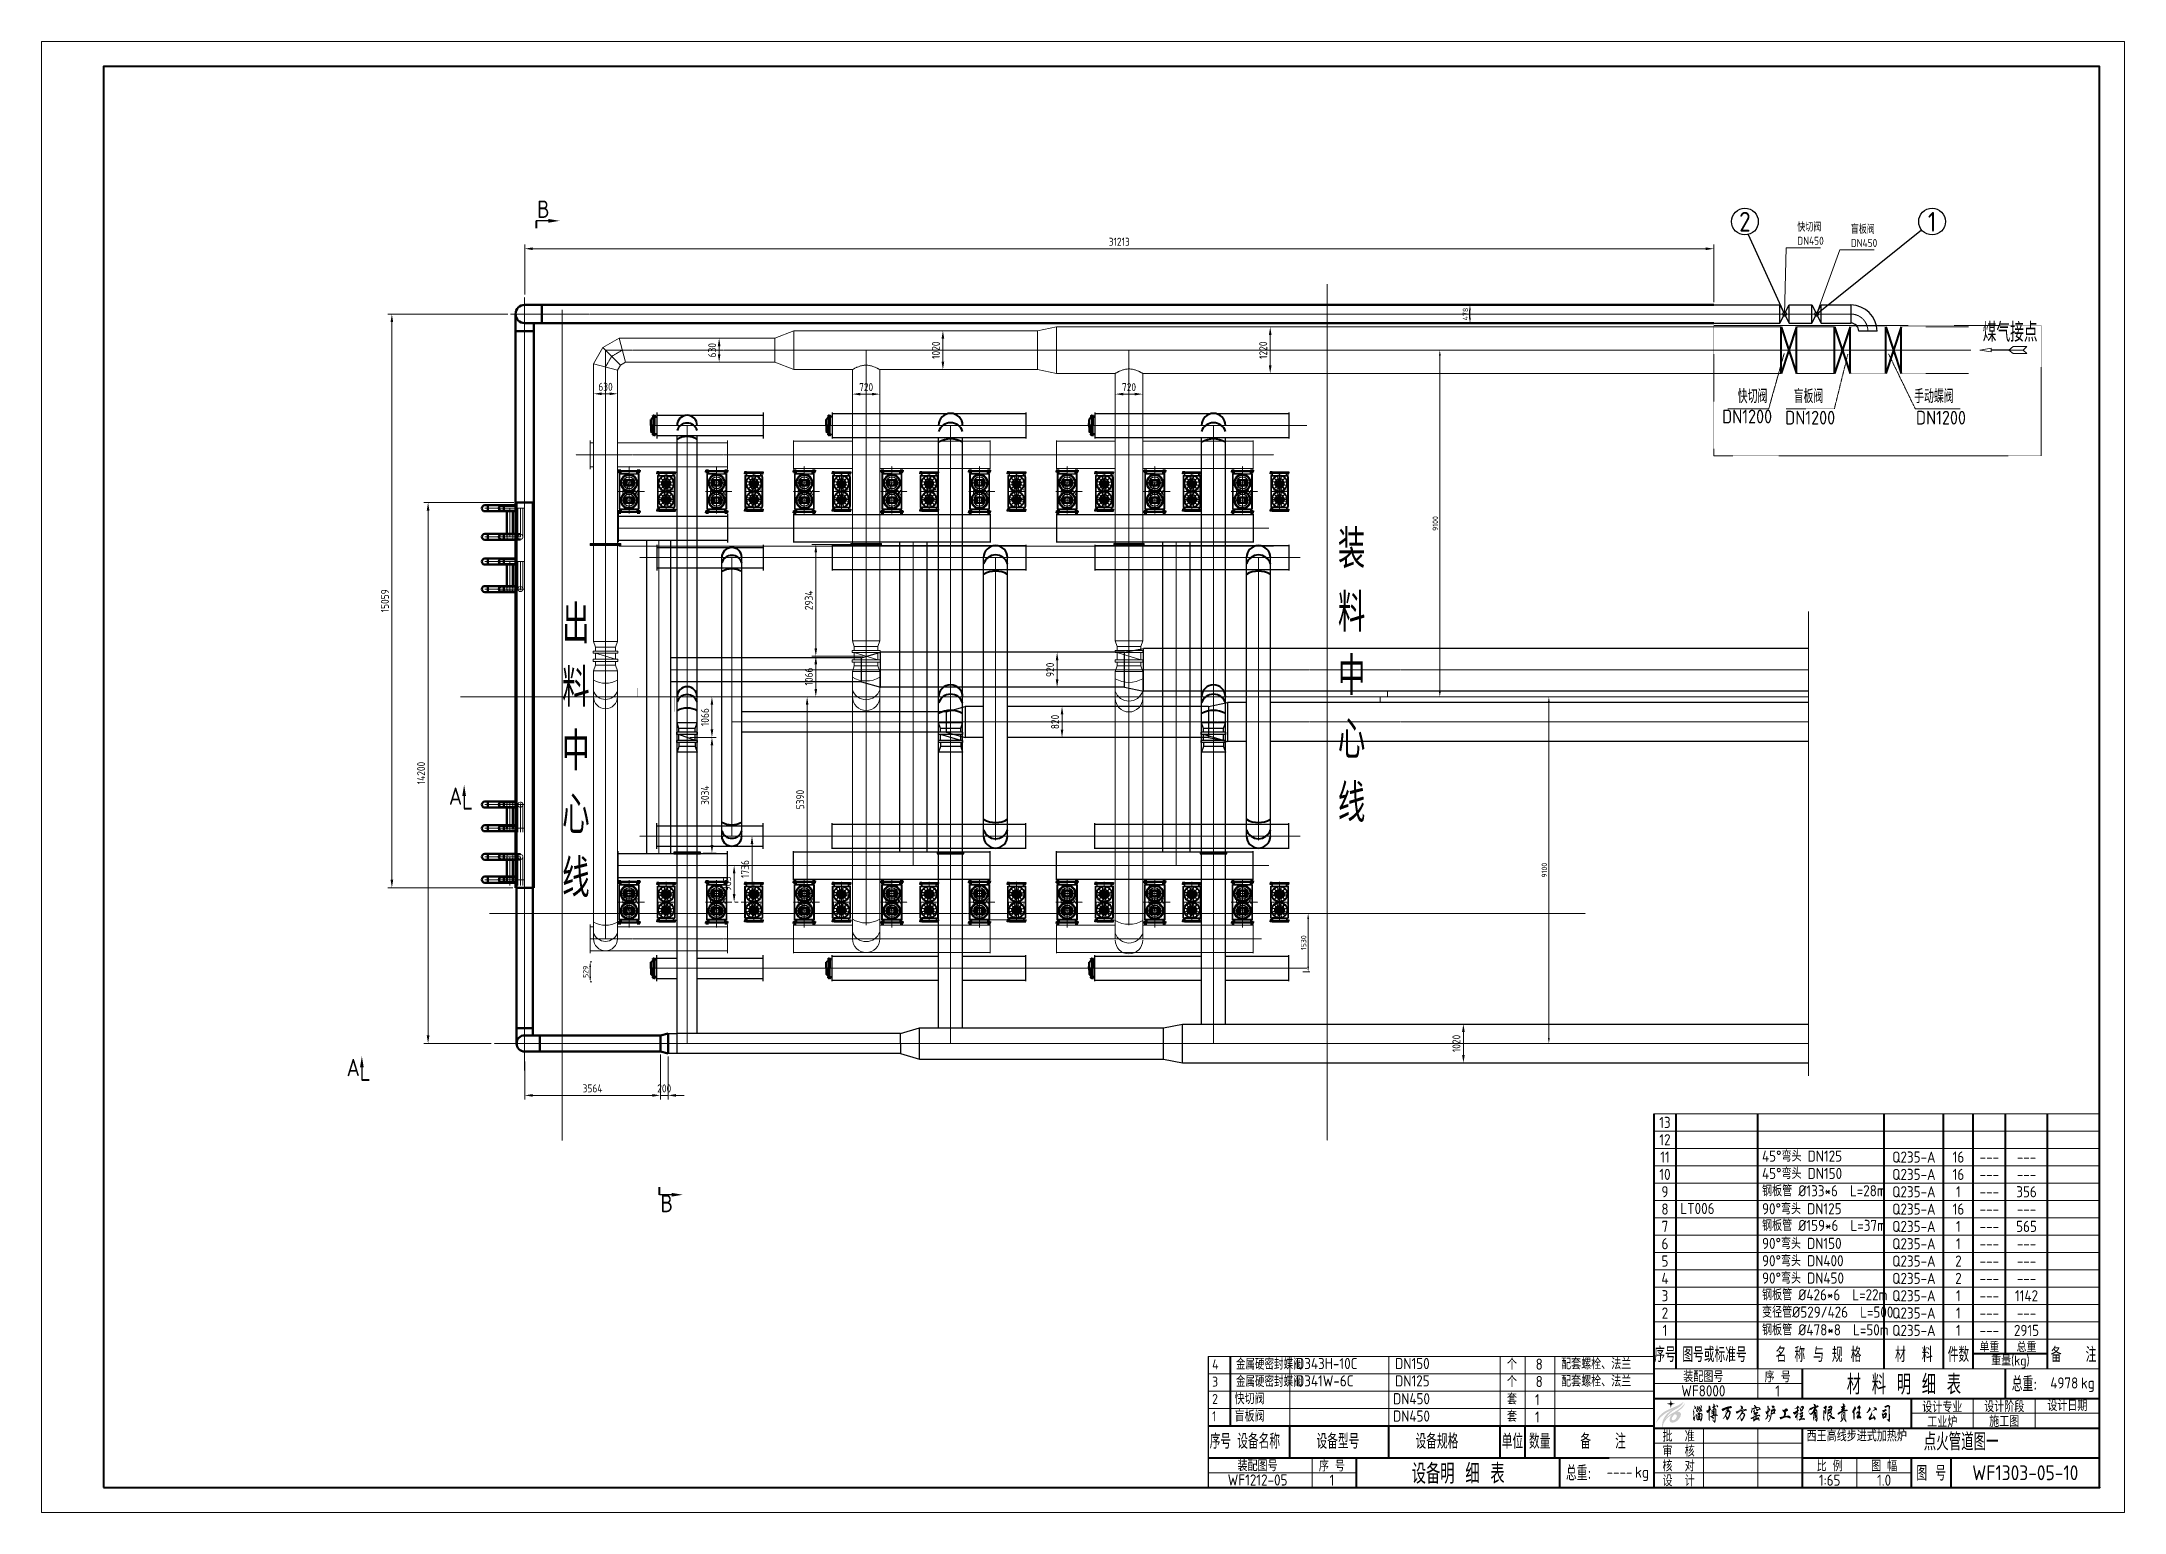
# Model space of a CAD drawing. Header units: millimetres. Extents: x -11969 to 47316, y 514 to 81306.
# Drawn here: x -7349 to 47316, y 514 to 39124 of the extents above; entities that cross this region are included whole.
import ezdxf
from ezdxf.enums import TextEntityAlignment as Align

# ---------------------------------------------------------------- set-up
doc = ezdxf.new("R2010")
doc.units = ezdxf.units.MM
for name, pattern in [('CENTER', [2, 1.25, -0.25, 0.25, -0.25]), ('CONTINOUS', [0]), ('DASHED2', [0.375, 0.25, -0.125]), ('DASHEDX2', [38.1, 25.4, -12.7]), ('HIDDEN', [0.375, 0.25, -0.125]), ('PHANTOM2', [1.25, 0.625, -0.125, 0.125, -0.125, 0.125, -0.125])]:
    doc.linetypes.add(name, pattern=pattern)
for name, color, linetype, lineweight in [('2D', 4, 'PHANTOM2', 20), ('BIAOZHU', 3, 'Continuous', 25), ('gas', 2, 'Continuous', 50), ('SHI', 7, 'Continuous', 40), ('SW', 8, 'Continuous', 20), ('WEN', 3, 'Continuous', 20), ('XI', 2, 'Continuous', 20), ('XU', 6, 'DASHED2', 20), ('ZHONG', 1, 'CENTER', 20), ('中心线', 1, 'CENTER', 18), ('实体', 7, 'Continuous', 40), ('尺寸', 4, 'Continuous', 18), ('虚线', 3, 'DASHEDX2', 25)]:
    doc.layers.add(name, color=color, linetype=linetype, lineweight=lineweight)
doc.layers.add('air', color=7, linetype='Continuous', lineweight=50, true_color=0x77bec0)
for name, color, linetype in [('dim', 7, 'Continuous'), ('HAN', 9, 'Continuous'), ('HIDDEN', 3, 'HIDDEN'), ('X1', 4, 'Continuous')]:
    doc.layers.add(name, color=color, linetype=linetype)
doc.styles.add('ACC', font='simplex.shx', dxfattribs={"width": 0.75, "bigfont": 'hztxt.shx'})
doc.styles.add('GB', font='gbenor.shx', dxfattribs={"bigfont": 'gbcbig.shx'})
doc.styles.add('工程字', font='gbenor.shx', dxfattribs={"bigfont": 'gbcbig.shx'})
doc.dimstyles.new('ISO-25$0', dxfattribs={"dimscale": 40, "dimtxt": 3.5, "dimasz": 3.5, "dimexe": 1, "dimexo": 0.2, "dimgap": 1.2, "dimtad": 1, "dimtoh": 1, "dimdec": 1, "dimzin": 9, "dimdsep": 46, "dimtxsty": 'GB', "dimcen": 0, "dimclrd": 3, "dimclre": 3, "dimclrt": 256, "dimadec": 0, "dimazin": 2, "dimtfac": 1, "dimtdec": 1, "dimtix": 1, "dimtmove": 0, "dimatfit": 3, "dimldrblk": 'DOTSMALL', "dimfxl": 0, "dimlwd": -1, "dimlwe": 20, "dimarcsym": 0})
doc.dimstyles.new('ISO-60', dxfattribs={"dimscale": 60, "dimtxt": 3.5, "dimasz": 3.5, "dimexe": 1.8, "dimexo": 1.25, "dimgap": 1.3, "dimtad": 1, "dimrnd": 1, "dimdsep": 46, "dimtxsty": 'GB', "dimcen": 0, "dimclrd": 3, "dimclre": 3, "dimclrt": 256, "dimadec": 0, "dimazin": 0, "dimtfac": 1, "dimtix": 1, "dimtmove": 0, "dimatfit": 3, "dimldrblk": 'DOTSMALL', "dimfxl": 0, "dimlwd": 20, "dimlwe": 20, "dimarcsym": 0})
pattern_1 = [(45, (-4402.3579, -2894.9538), (-0.71178518, 0.71178518), [])]
pattern_2 = [(45, (-4402.3579, -2812.4112), (-0.71178518, 0.71178518), [])]
pattern_3 = [(45, (204.382, -1206.0965), (-3.558926, 3.558926), [])]
pattern_4 = [(45, (204.3822, -1206.0965), (-0.7117852, 0.7117852), [])]

msp = doc.modelspace()

# ---------------------------------------------------------------- texts
at = {"layer": '2D', "style": '工程字'}
for s, p in [('快切阀', (37168.866, 29634.163)), ('盲板阀', (38636.573, 29634.163)), ('手动蝶阀', (41797.946, 29634.163)), ('DN1200', (36758.945, 29103.629)), ('DN1200', (38413.918, 29072.35)), ('DN1200', (41847.379, 29072.35))]:
    msp.add_text(s, height=360, dxfattribs=at).set_placement(p)
at = {"layer": 'BIAOZHU', "style": 'GB'}
msp.add_text('备   注', height=390, dxfattribs=at).set_placement((33633.426, 2399.42), align=Align.MIDDLE)
at = {"layer": 'BIAOZHU', "char_height": 210, "attachment_point": 7, "style": 'GB'}
for s, insert in [('快切阀\\PDN450', (38731.361, 33792.204)), ('盲板阀\\PDN450', (40135.977, 33734.758))]:
    msp.add_mtext(s, dxfattribs=dict(at, insert=insert))
at = {"layer": 'SHI', "style": 'GB'}
for s, p in [('13', (35258.426, 10751.92)), ('12', (35258.426, 10296.92)), ('11', (35258.426, 9841.92)), ('10', (35258.426, 9386.92)), ('9', (35258.426, 8931.92)), ('8', (35258.426, 8476.92)), ('7', (35258.426, 8021.92)), ('6', (35258.426, 7566.92)), ('5', (35258.426, 7111.92)), ('4', (35258.426, 6656.92)), ('3', (35258.426, 6201.92)), ('2', (35258.426, 5746.92)), ('1', (35258.426, 5291.92))]:
    msp.add_text(s, height=292.5, dxfattribs=at).set_placement(p, align=Align.MIDDLE)
for s, height, p in [('4', 260, (23373.21, 4270.721)), ('3', 260, (23373.211, 3815.721)), ('2', 260, (23373.211, 3360.721)), ('1', 260, (23373.211, 2905.721)), ('点火管道图一', 455, (42050.926, 2139.42))]:
    msp.add_text(s, height=height, dxfattribs=at).set_placement(p)
at = {"layer": 'WEN', "style": 'GB'}
for s, height, p in [('煤气接点', 500, (43598.562, 31245.413)), ('45%%D弯头 DN125', 292.5, (37806.426, 9721.169)), ('45%%D弯头 DN150', 292.5, (37806.426, 9266.169)), ('钢板管 %%C133*6  L=28m', 292.5, (37806.426, 8811.169)), ('LT006', 292.5, (35661.426, 8345.514)), ('钢板管 %%C159*6  L=37m', 292.5, (37806.426, 7901.169)), ('90%%D弯头 DN125', 292.5, (37806.426, 8339.347)), ('90%%D弯头 DN150', 292.5, (37806.426, 7429.347)), ('90%%D弯头 DN400', 292.5, (37806.426, 6974.347)), ('90%%D弯头 DN450', 292.5, (37806.426, 6519.347)), ('钢板管 %%C426*6  L=22m', 292.5, (37806.426, 6081.169)), ('钢板管 %%C478*8  L=50m', 292.5, (37806.426, 5161.035)), ('变径管%%C529/426  L=500', 292.5, (37806.426, 5626.169)), ('D343H-10C', 292.5, (25575.783, 4275.337)), ('DN150', 292.5, (28175.783, 4275.337)), ('配套螺栓、法兰', 292.5, (32530.783, 4268.327)), ('D341W-6C', 292.5, (25575.783, 3820.337)), ('DN125', 292.5, (28175.783, 3820.337)), ('配套螺栓、法兰', 292.5, (32530.784, 3813.327)), ('kg', 292.5, (46174.88, 3764.42)), ('快切阀', 292.5, (23961.426, 3351.176)), ('DN450', 292.5, (28121.426, 3351.176)), ('盲板阀', 292.5, (23961.426, 2896.176)), ('DN450', 292.5, (28121.426, 2896.176)), ('西王高线步进式加热炉', 292.5, (38975.766, 2376.169)), ('kg', 292.5, (34474.88, 1424.42))]:
    msp.add_text(s, height=height, dxfattribs=at).set_placement(p)
for s, height, p in [('Q235-A', 292.5, (41790.926, 9841.92)), ('16', 292.5, (42960.926, 9841.92)), ('Q235-A', 292.5, (41790.926, 9386.92)), ('16', 292.5, (42960.926, 9386.92)), ('---', 292.5, (43773.426, 9841.92)), ('---', 292.5, (43773.426, 9386.92)), ('---', 292.5, (44748.426, 9841.92)), ('---', 292.5, (44748.426, 9386.92)), ('Q235-A', 292.5, (41790.926, 8931.92)), ('1', 292.5, (42960.926, 8931.92)), ('---', 292.5, (43773.426, 8931.92)), ('356', 292.5, (44748.426, 8931.92)), ('Q235-A', 292.5, (41790.926, 8476.92)), ('16', 292.5, (42960.926, 8476.92)), ('---', 292.5, (43773.426, 8476.92)), ('---', 292.5, (44748.426, 8476.92)), ('Q235-A', 292.5, (41790.926, 8021.92)), ('Q235-A', 292.5, (41790.926, 7566.92)), ('1', 292.5, (42960.926, 8021.92)), ('1', 292.5, (42960.926, 7566.92)), ('---', 292.5, (43773.426, 8021.92)), ('565', 292.5, (44748.426, 8021.92)), ('Q235-A', 292.5, (41790.926, 7111.92)), ('2', 292.5, (42960.926, 7111.92)), ('---', 292.5, (43773.426, 7566.92)), ('---', 292.5, (44748.426, 7566.92)), ('Q235-A', 292.5, (41790.926, 6656.92)), ('2', 292.5, (42960.926, 6656.92)), ('---', 292.5, (43773.426, 7111.92)), ('---', 292.5, (43773.426, 6656.92)), ('---', 292.5, (44748.426, 7111.92)), ('---', 292.5, (44748.426, 6656.92)), ('Q235-A', 292.5, (41790.926, 6201.92)), ('1', 292.5, (42960.926, 6201.92)), ('---', 292.5, (43773.426, 6201.92)), ('1142', 292.5, (44748.426, 6201.92)), ('Q235-A', 292.5, (41790.926, 5746.92)), ('1', 292.5, (42960.926, 5746.92)), ('---', 292.5, (43773.426, 5746.92)), ('---', 292.5, (44748.426, 5746.92)), ('Q235-A', 292.5, (41790.926, 5291.92)), ('1', 292.5, (42960.926, 5291.92)), ('---', 292.5, (43773.426, 5291.92)), ('单重', 260, (43773.426, 4869.42)), ('2915', 292.5, (44748.426, 5291.92)), ('总重', 260, (44748.426, 4869.42)), ('序号', 390, (35258.426, 4676.446)), ('图号或标准号', 390, (36558.426, 4674.42)), ('名 称 与 规 格', 390, (39288.426, 4674.42)), ('材  料', 390, (41790.926, 4674.42)), ('件数', 390, (42960.926, 4674.42)), ('重量(kg)', 260, (44325.926, 4479.42)), ('备   注', 390, (45983.426, 4674.42)), ('WF8000', 292.5, (36265.926, 3705.216)), ('装配图号', 292.5, (36265.926, 4095.216)), ('序 号', 292.5, (38215.926, 4089.42)), ('1', 292.5, (38215.926, 3699.42)), ('材 料 明 细 表', 520, (41530.926, 3894.42)), ('总重:', 390, (44696.426, 3903.88)), ('1', 292.5, (31910.925, 3471.928)), ('设计专业', 292.5, (42538.426, 3296.646)), ('设计阶段', 292.5, (44163.426, 3309.42)), ('设计日期', 292.5, (45820.926, 3335.846)), ('1', 292.5, (31910.925, 3016.928)), ('工业炉', 292.5, (42538.426, 2906.646)), ('施工图', 292.5, (44163.426, 2919.42)), ('序号', 390, (23590.926, 2401.446)), ('设备名称', 390, (24594.034, 2399.42)), ('设备型号', 390, (26673.997, 2399.42)), ('设备规格', 390, (29273.997, 2399.42)), ('单位', 390, (31255.432, 2399.42)), ('数量', 390, (31970.432, 2399.42)), ('批  准', 292.5, (35615.926, 2529.42)), ('审  核', 292.5, (35615.926, 2139.42)), ('装配图号', 292.5, (24565.926, 1755.216)), ('序 号', 292.5, (26515.926, 1749.42)), ('设备明 细 表', 520, (29830.926, 1554.42)), ('总重:', 390, (32996.426, 1563.88)), ('核  对', 292.5, (35615.926, 1749.42)), ('比 例', 292.5, (39580.926, 1749.42)), ('图 幅', 292.5, (41010.926, 1749.42)), ('图 号', 390, (42245.926, 1554.42)), ('WF1303-05-10', 390, (44715.926, 1554.42)), ('WF1212-05', 292.5, (24565.926, 1365.216)), ('1', 292.5, (26515.926, 1359.42)), ('设  计', 292.5, (35615.926, 1359.42)), ('1:65', 292.5, (39580.926, 1359.42)), ('1.0', 292.5, (41010.926, 1359.42))]:
    msp.add_text(s, height=height, dxfattribs=at).set_placement(p, align=Align.MIDDLE)
at = {"layer": 'WEN', "style": 'GB', "width": 0.95}
for p in [(23996.637, 4261.806), (23996.638, 3806.806)]:
    msp.add_text('金属硬密封蝶阀', height=292.5, dxfattribs=at).set_placement(p)
at = {"layer": 'WEN', "style": 'GB'}
for s, p in [('个', (31242.745, 4404.063)), ('8', (31957.745, 4405.337)), ('个', (31242.745, 3949.063)), ('8', (31957.745, 3950.337)), ('套', (31242.744, 3491.844)), ('套', (31242.744, 3036.844))]:
    msp.add_text(s, height=292.5, dxfattribs=at).set_placement(p, align=Align.MIDDLE_CENTER)
for s, p in [('4978', (46105.801, 3764.42)), ('----', (34405.801, 1424.42))]:
    msp.add_text(s, height=292.5, dxfattribs=at).set_placement(p, align=Align.RIGHT)
at = {"layer": 'WEN', "char_height": 1000, "width": 895.0476, "attachment_point": 1, "style": 'GB'}
for s, insert in [('装料中心线', (26673.562, 26303.172)), ('出料中心线', (6312.652, 24329.938))]:
    msp.add_mtext(s, dxfattribs=dict(at, insert=insert))

# ---------------------------------------------------------------- blocks, each defined once
blk = doc.blocks.new('wf-3tf-dn400-b')
for p, q in [((-260, 465), (260, 465)), ((-260, -465), (-260, 465)), ((-255, -460), (-255, 460)), ((-255, 460), (245, 460)), ((-255, -460), (-255, 460)), ((-249, -460), (-249, 460)), ((-249, -460), (-249, 460)), ((-249, 454), (249, 454)), ((0, 460), (-238, 460)), ((213, 545), (-212, 545)), ((-212, 465), (-212, 525)), ((213, 525), (-212, 525)), ((-212, 460), (-212, 465)), ((-208, 465), (-208, 525)), ((-208, 460), (-208, 465)), ((-89, 317), (-89, 139)), ((0, 460), (255, 460)), ((89, 317), (89, 139)), ((208, 465), (208, 525)), ((208, 460), (208, 465)), ((213, 465), (213, 525)), ((213, 460), (213, 465)), ((249, 460), (249, -460)), ((249, 460), (249, -460)), ((255, 32), (255, 460)), ((255, -90), (255, 435)), ((260, 465), (260, -465)), ((-260, -465), (260, -465)), ((0, -460), (-255, -460)), ((249, -454), (-249, -454)), ((-245, -460), (245, -460)), ((-212, -460), (-212, -465)), ((-212, -465), (-212, -525)), ((213, -525), (-212, -525)), ((213, -545), (-212, -545)), ((-208, -460), (-208, -464)), ((-208, -465), (-208, -525)), ((-89, -139), (-89, -317)), ((0, -460), (255, -460)), ((0, -465), (238, -465)), ((89, -139), (89, -317)), ((208, -461), (208, -465)), ((208, -465), (208, -525)), ((213, -461), (213, -465)), ((213, -465), (213, -525)), ((255, -434), (255, -34)), ((255, -460), (255, -34))]:
    blk.add_line(p, q)
for points in [[(-209, 280), (-194, 279), (-186, 292), (-193, 305), (-207, 306), (-216, 293)], [(-200, 147), (-187, 155), (-188, 170), (-201, 177), (-214, 169), (-213, 154)], [(-115, 45), (-109, 59), (-119, 71), (-133, 68), (-139, 54), (-129, 43)], [(-138, 393), (-126, 383), (-112, 389), (-110, 404), (-122, 413), (-136, 408)], [(-124, 317), (-124, 139), (124, 139), (124, 317)], [(-95, 301), (-106, 308), (-117, 301), (-117, 288), (-106, 282), (-95, 288)], [(-95, 167), (-106, 174), (-117, 167), (-117, 154), (-106, 148), (-95, 154)], [(-56, 301), (-67, 308), (-78, 301), (-78, 288), (-67, 282), (-56, 288)], [(-56, 167), (-67, 174), (-78, 167), (-78, 154), (-67, 148), (-56, 154)], [(-14, 442), (-11, 428), (4, 424), (14, 435), (11, 449), (-4, 453)], [(14, 13), (11, 27), (-4, 31), (-14, 20), (-11, 6), (4, 2)], [(78, 301), (67, 308), (56, 301), (56, 288), (67, 282), (78, 288)], [(78, 167), (67, 174), (56, 167), (56, 154), (67, 148), (78, 154)], [(117, 301), (106, 308), (95, 301), (95, 288), (106, 282), (117, 288)], [(117, 167), (106, 174), (95, 167), (95, 154), (106, 148), (117, 154)], [(115, 410), (109, 396), (119, 384), (133, 387), (139, 401), (129, 412)], [(138, 62), (126, 72), (112, 66), (110, 51), (122, 42), (136, 47)], [(209, 175), (194, 176), (186, 163), (193, 150), (207, 149), (216, 162)], [(200, 308), (187, 300), (188, 285), (201, 278), (214, 286), (213, 301)], [(-207, -213), (-222, -217), (-225, -231), (-215, -242), (-200, -238), (-196, -224)], [(-159, -94), (-173, -89), (-185, -98), (-182, -113), (-168, -118), (-157, -109)], [(-176, -337), (-185, -349), (-180, -363), (-165, -365), (-156, -354), (-161, -340)], [(-124, -139), (-124, -317), (124, -317), (124, -139)], [(-95, -154), (-106, -148), (-117, -154), (-117, -167), (-106, -174), (-95, -167)], [(-95, -288), (-106, -282), (-117, -288), (-117, -301), (-106, -308), (-95, -301)], [(-50, -26), (-58, -14), (-73, -14), (-80, -28), (-72, -40), (-57, -40)], [(-78, -420), (-79, -435), (-66, -443), (-53, -436), (-52, -421), (-64, -413)], [(-56, -154), (-67, -148), (-78, -154), (-78, -167), (-67, -174), (-56, -167)], [(-56, -288), (-67, -282), (-78, -288), (-78, -301), (-67, -308), (-56, -301)], [(50, -429), (58, -441), (73, -441), (80, -427), (72, -415), (57, -415)], [(78, -35), (78, -20), (66, -12), (53, -19), (52, -34), (64, -42)], [(78, -154), (67, -148), (56, -154), (56, -167), (67, -174), (78, -167)], [(78, -288), (67, -282), (56, -288), (56, -301), (67, -308), (78, -301)], [(117, -154), (106, -148), (95, -154), (95, -167), (106, -174), (117, -167)], [(117, -288), (106, -282), (95, -288), (95, -301), (106, -308), (117, -301)], [(176, -118), (185, -106), (180, -92), (165, -90), (156, -101), (161, -115)], [(159, -361), (173, -366), (185, -357), (182, -342), (168, -337), (157, -346)], [(207, -242), (221, -238), (225, -224), (215, -213), (200, -217), (196, -231)]]:
    blk.add_lwpolyline(points, close=True)
for centre, radius in [((0, 228), 226), ((-201, 293), 13), ((-201, 162), 13), ((-201, 293), 8), ((-201, 162), 8), ((0, 228), 153), ((-124, 398), 13), ((-124, 57), 13), ((-124, 398), 8), ((-124, 57), 8), ((-106, 295), 11.3), ((-106, 161), 11.3), ((-106, 295), 9), ((-106, 295), 9), ((-106, 161), 9), ((-106, 161), 9), ((-106, 295), 8), ((-106, 161), 8), ((-67, 295), 11.3), ((-67, 161), 11.3), ((-67, 295), 9), ((-67, 161), 9), ((-67, 295), 8), ((-67, 161), 8), ((0, 439), 13), ((0, 16), 13), ((0, 439), 8), ((0, 16), 8), ((67, 295), 11.3), ((67, 161), 11.3), ((67, 295), 9), ((67, 161), 9), ((67, 295), 8), ((67, 161), 8), ((106, 295), 11.3), ((106, 161), 11.3), ((106, 295), 9), ((106, 295), 9), ((106, 161), 9), ((106, 295), 8), ((106, 161), 8), ((124, 398), 13), ((124, 57), 13), ((124, 398), 8), ((124, 57), 8), ((201, 293), 13), ((201, 162), 13), ((201, 293), 8), ((201, 162), 8), ((0, -228), 226), ((-211, -228), 13), ((-211, -228), 8), ((-171, -104), 13), ((-171, -351), 13), ((-171, -104), 8), ((-171, -351), 8), ((0, -228), 153), ((-106, -161), 11.3), ((-106, -295), 11.3), ((-106, -161), 9), ((-106, -161), 9), ((-106, -295), 9), ((-106, -295), 9), ((-106, -161), 8), ((-106, -295), 8), ((-65, -27), 13), ((-67, -161), 11.3), ((-67, -295), 11.3), ((-65, -428), 13), ((-67, -161), 9), ((-67, -295), 9), ((-67, -161), 8), ((-67, -295), 8), ((-65, -27), 8), ((-65, -428), 8), ((65, -27), 13), ((65, -428), 13), ((67, -161), 11.3), ((67, -295), 11.3), ((65, -27), 8), ((65, -428), 8), ((67, -161), 9), ((67, -295), 9), ((67, -161), 8), ((67, -295), 8), ((106, -161), 11.3), ((106, -295), 11.3), ((106, -161), 9), ((106, -161), 9), ((106, -295), 9), ((106, -161), 8), ((106, -295), 8), ((171, -104), 13), ((171, -351), 13), ((171, -104), 8), ((171, -351), 8), ((211, -227), 13), ((211, -227), 8)]:
    blk.add_circle(centre, radius)
at = {"layer": 'HIDDEN'}
for centre in [(0, 228), (0, -228)]:
    blk.add_circle(centre, 196, dxfattribs=at)
at = {"layer": 'SHI'}
for p, q in [((-282, 561), (-282, 538)), ((-282, 561), (-213, 561)), ((-270, 561), (-270, 538)), ((-244, 561), (-244, 538)), ((-214, 561), (-214, 535)), ((213, 561), (283, 561)), ((214, 561), (214, 535)), ((245, 561), (245, 538)), ((271, 561), (271, 538)), ((283, 561), (283, 538)), ((-282, 538), (-244, 538)), ((-282, 532), (-244, 532)), ((-282, 509), (-282, 532)), ((-282, 509), (-213, 509)), ((-270, 509), (-270, 532)), ((-241, 535), (-244, 538)), ((-241, 535), (-244, 532)), ((-244, 509), (-244, 532)), ((-241, 535), (241, 535)), ((-241, 535), (241, 535)), ((-214, 509), (-214, 535)), ((213, 509), (283, 509)), ((214, 509), (214, 535)), ((241, 535), (244, 538)), ((241, 535), (244, 532)), ((244, 538), (283, 538)), ((244, 532), (283, 532)), ((245, 509), (245, 532)), ((271, 509), (271, 532)), ((283, 509), (283, 532)), ((-282, -509), (-282, -532)), ((-282, -509), (-213, -509)), ((-282, -532), (-244, -532)), ((-282, -538), (-244, -538)), ((-282, -561), (-282, -538)), ((-270, -509), (-270, -532)), ((-270, -561), (-270, -538)), ((-244, -509), (-244, -532)), ((-241, -535), (-244, -532)), ((-241, -535), (-244, -538)), ((-244, -561), (-244, -538)), ((-241, -535), (241, -535)), ((-241, -535), (241, -535)), ((-214, -509), (-214, -535)), ((-214, -561), (-214, -535)), ((213, -509), (283, -509)), ((214, -509), (214, -535)), ((214, -561), (214, -535)), ((241, -535), (244, -532)), ((241, -535), (244, -538)), ((244, -532), (283, -532)), ((244, -538), (283, -538)), ((245, -509), (245, -532)), ((245, -561), (245, -538)), ((271, -509), (271, -532)), ((271, -561), (271, -538)), ((283, -509), (283, -532)), ((283, -561), (283, -538)), ((-282, -561), (-213, -561)), ((213, -561), (283, -561))]:
    blk.add_line(p, q, dxfattribs=at)
at = {"layer": 'ZHONG'}
for p, q in [((-257, 577), (-257, 525)), ((0, 577), (0, 525)), ((258, 577), (258, 525)), ((-257, 493), (-257, 545)), ((0, 493), (0, 545)), ((258, 493), (258, 545)), ((-257, -493), (-257, -545)), ((-257, -577), (-257, -525)), ((0, -493), (0, -545)), ((0, -577), (0, -525)), ((258, -493), (258, -545)), ((258, -577), (258, -525))]:
    blk.add_line(p, q, dxfattribs=at)
at = {"layer": '中心线'}
for p, q in [((0, -665), (0, 560)), ((0, 553), (0, -653)), ((-293, 0), (403, 0)), ((-245, 228), (260, 228)), ((124, 295), (-124, 295)), ((124, 228), (-124, 228)), ((124, 161), (-124, 161)), ((-106, 317), (-106, 139)), ((-67, 317), (-67, 139)), ((0, -400), (0, 400)), ((0, 400), (0, -400)), ((0, 317), (0, 139)), ((0, -245), (0, 120)), ((67, 317), (67, 139)), ((106, 317), (106, 139)), ((-245, -227), (260, -227)), ((124, -161), (-124, -161)), ((124, -228), (-124, -228)), ((124, -295), (-124, -295)), ((-106, -139), (-106, -317)), ((-67, -139), (-67, -317)), ((-65, -27), (0, -228)), ((0, -139), (0, -317)), ((67, -139), (67, -317)), ((106, -139), (106, -317))]:
    blk.add_line(p, q, dxfattribs=at)
for centre in [(0, 228), (0, -228)]:
    blk.add_circle(centre, 211, dxfattribs=at)
at = {"layer": '尺寸'}
for centre, radius in [((0, 228), 63.5), ((0, 228), 61), ((0, 228), 58.5), ((0, -228), 63.5), ((0, -228), 61), ((0, -228), 58.5)]:
    blk.add_circle(centre, radius, dxfattribs=at)
for centre, start, end in [((-201, 293), 184.5, 93.4742), ((-201, 162), 220.5, 129.4742), ((-124, 398), 148.5, 57.4742), ((-124, 57), 256.5, 165.4742), ((-106, 295), 0, 270), ((-106, 161), 0, 270), ((-67, 295), 0, 270), ((-67, 161), 0, 270), ((0, 439), 112.5, 21.4742), ((0, 16), 292.5, 201.4742), ((67, 295), 0, 270), ((67, 161), 0, 270), ((106, 295), 0, 270), ((106, 161), 0, 270), ((124, 398), 76.5, 345.4742), ((124, 57), 328.5, 237.4742), ((201, 293), 40.5, 309.4742), ((201, 162), 4.5, 273.4742), ((-211, -228), 22.5, 291.4742), ((-171, -104), 346.5, 255.4742), ((-171, -351), 58.5, 327.4742), ((-106, -161), 0, 270), ((-106, -295), 0, 270), ((-67, -161), 0, 270), ((-67, -295), 0, 270), ((-65, -27), 310.5, 219.4742), ((-65, -428), 94.5, 3.4742), ((65, -27), 274.5, 183.4742), ((65, -428), 130.5, 39.4742), ((67, -161), 0, 270), ((67, -295), 0, 270), ((106, -161), 0, 270), ((106, -295), 0, 270), ((171, -351), 166.5, 75.4742), ((171, -104), 238.5, 147.4742), ((211, -227), 202.5, 111.4742)]:
    blk.add_arc(centre, 7, start, end, dxfattribs=at)
at = {"layer": '虚线'}
for p, q in [((255, 0), (255, -188)), ((255, 0), (255, -188)), ((255, -370), (255, -415)), ((255, -370), (255, -415))]:
    blk.add_line(p, q, dxfattribs=at)
at = {"layer": 'dim', "style": 'ACC', "width": 0.7}
blk.add_text('DN400', height=120, dxfattribs=at).set_placement((-177, -30))
blk = doc.blocks.new('wf-3tf-dn350-c')
for p, q in [((-189, 514), (-245, 514)), ((-245, 514), (-245, 490)), ((0, 490), (-245, 490)), ((-245, 466), (-245, 490)), ((0, 490), (-245, 490)), ((-189, 466), (-245, 466)), ((-230, -420), (-230, 420)), ((-230, 420), (230, 420)), ((-230, -420), (-230, 420)), ((-220, -420), (-220, 420)), ((-220, -420), (-220, 420)), ((-220, 415), (220, 415)), ((0, 212), (-203, 266)), ((0, 212), (-203, 158)), ((-201, 264), (-177, 261)), ((-200, 157), (-177, 166)), ((-194, 173), (-184, 150)), ((-190, 490), (-190, 514)), ((-190, 514), (245, 514)), ((-190, 490), (-190, 466)), ((-187, 275), (-190, 250)), ((-189, 500), (0, 500)), ((0, 500), (-189, 500)), ((-189, 415), (-189, 480)), ((-189, 480), (0, 480)), ((0, 480), (-189, 480)), ((0, 415), (-189, 415)), ((-184, 415), (-184, 480)), ((0, 212), (-149, 361)), ((0, 212), (-149, 63)), ((-148, 358), (-128, 343)), ((-148, 81), (-128, 66)), ((-131, 360), (-146, 340)), ((-146, 64), (-131, 84)), ((-98, 143), (-98, 281)), ((-98, 281), (98, 281)), ((-98, 264), (98, 264)), ((-98, 160), (98, 160)), ((-98, 143), (98, 143)), ((-84, 143), (-84, 281)), ((-69, 143), (-69, 281)), ((-63, 25), (-38, 22)), ((-39, 406), (-62, 396)), ((-55, 412), (-46, 389)), ((0, 212), (-54, 415)), ((0, 212), (-54, 9)), ((-52, 11), (-49, 35)), ((188, 500), (0, 500)), ((0, 500), (188, 500)), ((0, 490), (245, 490)), ((0, 490), (245, 490)), ((188, 480), (0, 480)), ((0, 480), (188, 480)), ((0, 415), (188, 415)), ((0, 212), (54, 415)), ((0, 212), (149, 361)), ((0, 212), (203, 266)), ((0, 212), (54, 9)), ((0, 212), (149, 63)), ((0, 212), (203, 158)), ((63, 399), (38, 402)), ((39, 18), (62, 28)), ((55, 12), (46, 35)), ((52, 413), (49, 389)), ((69, 143), (69, 281)), ((84, 143), (84, 281)), ((98, 143), (98, 281)), ((148, 343), (128, 358)), ((148, 66), (128, 81)), ((146, 360), (131, 340)), ((131, 64), (146, 84)), ((200, 267), (177, 258)), ((201, 160), (177, 163)), ((184, 415), (184, 480)), ((194, 251), (184, 274)), ((187, 149), (190, 174)), ((188, 415), (188, 480)), ((188, 466), (245, 466)), ((190, 490), (190, 514)), ((190, 490), (190, 466)), ((220, 420), (220, -420)), ((220, 420), (220, -420)), ((230, 32), (220, 32)), ((220, 32), (220, 0)), ((220, 14), (230, 14)), ((220, 12), (230, 12)), ((230, 420), (230, -420)), ((230, 420), (230, -420)), ((230, -91), (230, 389)), ((230, 32), (230, 389)), ((230, 320), (230, 330)), ((230, 0), (230, 63)), ((230, 25), (230, 32)), ((230, 25), (230, 0)), ((230, -25), (230, 0)), ((245, 514), (245, 490)), ((245, 466), (245, 490)), ((-189, -466), (-245, -466)), ((-245, -466), (-245, -490)), ((0, -490), (-245, -490)), ((0, -490), (-245, -490)), ((-245, -514), (-245, -490)), ((-189, -514), (-245, -514)), ((-230, -420), (230, -420)), ((-220, -415), (220, -415)), ((0, -212), (-203, -158)), ((0, -212), (-203, -266)), ((-201, -160), (-177, -163)), ((-200, -267), (-177, -258)), ((-194, -251), (-184, -274)), ((-187, -149), (-190, -174)), ((-190, -490), (-190, -466)), ((-190, -490), (-190, -514)), ((-190, -514), (245, -514)), ((0, -415), (-189, -415)), ((-189, -415), (-189, -480)), ((-189, -480), (0, -480)), ((0, -480), (-189, -480)), ((-189, -500), (0, -500)), ((0, -500), (-189, -500)), ((-184, -415), (-184, -480)), ((0, -212), (-149, -63)), ((0, -212), (-149, -361)), ((-148, -66), (-128, -81)), ((-148, -343), (-128, -358)), ((-131, -64), (-146, -84)), ((-146, -360), (-131, -340)), ((-98, -281), (-98, -143)), ((-98, -143), (98, -143)), ((-98, -160), (98, -160)), ((-98, -264), (98, -264)), ((-98, -281), (98, -281)), ((-84, -281), (-84, -143)), ((-69, -281), (-69, -143)), ((-63, -399), (-38, -402)), ((-39, -18), (-62, -28)), ((-55, -12), (-46, -35)), ((0, -212), (-54, -9)), ((0, -212), (-54, -415)), ((-52, -281), (-52, -143)), ((-52, -413), (-49, -389)), ((0, -212), (54, -9)), ((0, -212), (149, -63)), ((0, -212), (203, -158)), ((0, -212), (54, -415)), ((0, -212), (149, -361)), ((0, -212), (203, -266)), ((0, -415), (188, -415)), ((0, -420), (188, -420)), ((188, -480), (0, -480)), ((0, -480), (188, -480)), ((0, -490), (245, -490)), ((0, -490), (245, -490)), ((188, -500), (0, -500)), ((0, -500), (188, -500)), ((63, -25), (38, -22)), ((39, -406), (62, -396)), ((55, -412), (46, -389)), ((52, -11), (49, -35)), ((52, -281), (52, -143)), ((69, -281), (69, -143)), ((84, -281), (84, -143)), ((98, -281), (98, -143)), ((148, -81), (128, -66)), ((148, -358), (128, -343)), ((146, -64), (131, -84)), ((131, -360), (146, -340)), ((200, -157), (177, -166)), ((201, -264), (177, -261)), ((194, -173), (184, -150)), ((184, -415), (184, -480)), ((187, -275), (190, -250)), ((188, -415), (188, -480)), ((188, -466), (245, -466)), ((190, -490), (190, -466)), ((190, -490), (190, -514)), ((220, -12), (230, -12)), ((220, -14), (230, -14)), ((220, -32), (220, -25)), ((230, -32), (220, -32)), ((230, 0), (230, -189)), ((230, 0), (230, -189)), ((230, -25), (230, -32)), ((230, -389), (230, -34)), ((230, -389), (230, -34)), ((230, -330), (230, -320)), ((230, -330), (230, -320)), ((245, -466), (245, -490)), ((245, -514), (245, -490))]:
    blk.add_line(p, q)
for points in [[(-195, 153), (-185, 152), (-179, 160), (-183, 170), (-193, 171), (-199, 163)], [(-198, 259), (-190, 252), (-181, 256), (-179, 267), (-187, 273), (-197, 269)], [(-149, 352), (-145, 342), (-134, 341), (-128, 349), (-132, 358), (-142, 360)], [(-140, 63), (-130, 67), (-129, 78), (-137, 84), (-146, 80), (-148, 70)], [(-89, 273), (-95, 264), (-89, 255), (-79, 255), (-74, 264), (-79, 273)], [(-89, 169), (-95, 160), (-89, 151), (-79, 151), (-74, 160), (-79, 169)], [(-57, 273), (-63, 264), (-57, 255), (-47, 255), (-42, 264), (-47, 273)], [(-57, 169), (-63, 160), (-57, 151), (-47, 151), (-42, 160), (-47, 169)], [(-47, 14), (-40, 22), (-44, 31), (-55, 33), (-61, 25), (-57, 15)], [(-59, 407), (-60, 397), (-52, 391), (-42, 395), (-41, 405), (-49, 411)], [(47, 410), (40, 402), (44, 393), (55, 391), (61, 399), (57, 409)], [(47, 273), (41, 264), (47, 255), (57, 255), (62, 264), (57, 273)], [(47, 169), (41, 160), (47, 151), (57, 151), (62, 160), (57, 169)], [(59, 17), (60, 27), (52, 33), (42, 29), (41, 19), (49, 13)], [(79, 273), (73, 264), (79, 255), (89, 255), (94, 264), (89, 273)], [(79, 169), (73, 160), (79, 151), (89, 151), (94, 160), (89, 169)], [(149, 72), (145, 82), (134, 83), (128, 75), (132, 66), (142, 64)], [(140, 361), (130, 357), (129, 346), (137, 340), (146, 344), (148, 354)], [(195, 271), (185, 272), (179, 264), (183, 254), (193, 253), (199, 261)], [(198, 165), (190, 172), (181, 168), (179, 157), (187, 151), (197, 155)], [(-195, -271), (-185, -272), (-179, -264), (-183, -254), (-193, -253), (-199, -261)], [(-198, -165), (-190, -172), (-181, -168), (-179, -157), (-187, -151), (-197, -155)], [(-149, -72), (-145, -82), (-134, -83), (-128, -75), (-132, -66), (-142, -64)], [(-140, -361), (-130, -357), (-129, -346), (-137, -340), (-146, -344), (-148, -354)], [(-89, -151), (-95, -160), (-89, -169), (-79, -169), (-74, -160), (-79, -151)], [(-89, -255), (-95, -264), (-89, -273), (-79, -273), (-74, -264), (-79, -255)], [(-57, -151), (-63, -160), (-57, -169), (-47, -169), (-42, -160), (-47, -151)], [(-57, -255), (-63, -264), (-57, -273), (-47, -273), (-42, -264), (-47, -255)], [(-47, -410), (-40, -402), (-44, -393), (-55, -391), (-61, -399), (-57, -409)], [(-59, -17), (-60, -27), (-52, -33), (-42, -29), (-41, -19), (-49, -13)], [(47, -14), (40, -22), (44, -31), (55, -33), (61, -25), (57, -15)], [(47, -151), (41, -160), (47, -169), (57, -169), (62, -160), (57, -151)], [(47, -255), (41, -264), (47, -273), (57, -273), (62, -264), (57, -255)], [(59, -407), (60, -397), (52, -391), (42, -395), (41, -405), (49, -411)], [(79, -255), (73, -264), (79, -273), (89, -273), (94, -264), (89, -255)], [(149, -352), (145, -342), (134, -341), (128, -349), (132, -358), (142, -360)], [(140, -63), (130, -67), (129, -78), (137, -84), (146, -80), (148, -70)], [(195, -153), (185, -152), (179, -160), (183, -170), (193, -171), (199, -163)], [(198, -259), (190, -252), (181, -256), (179, -267), (187, -273), (197, -269)]]:
    blk.add_lwpolyline(points, close=True)
for centre, radius in [((0, 212), 210), ((-189, 263), 9), ((-189, 161), 9), ((0, 212), 196), ((-189, 263), 6), ((-189, 161), 6), ((-138, 350), 9), ((-138, 74), 9), ((-138, 350), 6), ((-138, 74), 6), ((0, 212), 122), ((-84, 264), 9.09), ((-84, 160), 9.09), ((-84, 264), 7), ((-84, 160), 7), ((-84, 264), 6), ((-84, 160), 6), ((-52, 264), 9.09), ((-52, 160), 9.09), ((-51, 401), 9), ((-51, 23), 9), ((-52, 264), 7), ((-52, 160), 7), ((-52, 264), 6), ((-52, 160), 6), ((-51, 401), 6), ((-51, 23), 6), ((0, 212), 56), ((0, 212), 51.5), ((0, 212), 47), ((51, 401), 9), ((51, 23), 9), ((52, 264), 9.09), ((52, 160), 9.09), ((51, 401), 6), ((52, 264), 7), ((52, 160), 7), ((51, 23), 6), ((52, 264), 6), ((52, 160), 6), ((84, 264), 9.09), ((84, 160), 9.09), ((84, 264), 7), ((84, 160), 7), ((84, 264), 6), ((84, 160), 6), ((138, 350), 9), ((138, 74), 9), ((138, 350), 6), ((138, 74), 6), ((189, 263), 9), ((189, 161), 9), ((189, 263), 6), ((189, 161), 6), ((0, -212), 210), ((-189, -161), 9), ((-189, -263), 9), ((0, -212), 196), ((-189, -161), 6), ((-189, -263), 6), ((-138, -74), 9), ((-138, -350), 9), ((-138, -74), 6), ((-138, -350), 6), ((0, -212), 122), ((-84, -160), 9.09), ((-84, -264), 9.09), ((-84, -160), 7), ((-84, -264), 7), ((-84, -160), 6), ((-84, -264), 6), ((-52, -160), 9.09), ((-52, -264), 9.09), ((-51, -23), 9), ((-51, -401), 9), ((-52, -160), 7), ((-52, -264), 7), ((-52, -160), 6), ((-52, -264), 6), ((-51, -23), 6), ((-51, -401), 6), ((51, -23), 9), ((51, -401), 9), ((52, -160), 9.09), ((52, -264), 9.09), ((51, -23), 6), ((52, -160), 7), ((52, -264), 7), ((51, -401), 6), ((52, -160), 6), ((52, -264), 6), ((84, -160), 9.09), ((84, -264), 9.09), ((84, -160), 7), ((84, -264), 7), ((84, -160), 6), ((84, -264), 6), ((138, -74), 9), ((138, -350), 9), ((138, -74), 6), ((138, -350), 6), ((189, -161), 9), ((189, -263), 9), ((189, -161), 6), ((189, -263), 6)]:
    blk.add_circle(centre, radius)
for centre, radius, start, end in [((-189, 263), 5.25, 165, 73.9742), ((-189, 161), 5.25, 195, 103.9742), ((-138, 350), 5.25, 135, 43.9742), ((-138, 74), 5.25, 225, 133.9742), ((-84, 264), 5, 90, 0), ((-84, 160), 5, 90, 0), ((-52, 264), 5, 90, 0), ((-52, 160), 5, 90, 0), ((-51, 401), 5.25, 105, 13.9742), ((-51, 23), 5.25, 255, 163.9742), ((51, 401), 5.25, 75, 343.9742), ((51, 23), 5.25, 285, 193.9742), ((52, 264), 5, 90, 0), ((52, 160), 5, 90, 0), ((84, 264), 5, 90, 0), ((84, 160), 5, 90, 0), ((138, 350), 5.25, 45, 313.9742), ((138, 74), 5.25, 315, 223.9742), ((189, 263), 5.25, 15, 283.9742), ((189, 161), 5.25, 345, 253.9742), ((-189, -161), 5.25, 165, 73.9742), ((-189, -263), 5.25, 195, 103.9742), ((-138, -74), 5.25, 135, 43.9742), ((-138, -350), 5.25, 225, 133.9742), ((-84, -160), 5, 90, 0), ((-84, -264), 5, 90, 0), ((-52, -160), 5, 90, 0), ((-52, -264), 5, 90, 0), ((-51, -23), 5.25, 105, 13.9742), ((-51, -401), 5.25, 255, 163.9742), ((51, -23), 5.25, 75, 343.9742), ((51, -401), 5.25, 285, 193.9742), ((52, -160), 5, 90, 0), ((52, -264), 5, 90, 0), ((84, -160), 5, 90, 0), ((84, -264), 5, 90, 0), ((138, -74), 5.25, 45, 313.9742), ((138, -350), 5.25, 315, 223.9742), ((189, -161), 5.25, 15, 283.9742), ((189, -263), 5.25, 345, 253.9742)]:
    blk.add_arc(centre, radius, start, end)
at = {"layer": 'ZHONG'}
for p, q in [((-220, 0), (230, 0)), ((-208, 212), (208, 212)), ((0, -524), (0, 534)), ((-73, -212), (72, -212))]:
    blk.add_line(p, q, dxfattribs=at)
at = {"insert": (-220, 0), "char_height": 100, "attachment_point": 1, "style": 'GB'}
blk.add_mtext_dynamic_manual_height_columns('DN350', width=423.33, gutter_width=12.5, heights=[0], dxfattribs=at)
blk = doc.blocks.new('*D44')
at = {"layer": 'Defpoints', "color": 0}
for p in [(7042, 14969), (7048, 14969), (7042, 14440)]:
    blk.add_point(p, dxfattribs=at)
at = {"layer": 'WEN', "color": 3}
blk.add_line((7048, 14580), (7048, 14829), dxfattribs=at)
at = {"layer": 'WEN', "color": 3, "linetype": 'ByBlock', "lineweight": 20}
for p, q in [((7050, 14969), (7088, 14969)), ((7050, 14440), (7088, 14440))]:
    blk.add_line(p, q, dxfattribs=at)
at = {"layer": 'WEN', "color": 3}
for points in [[(7025, 14829), (7072, 14829), (7048, 14969)], [(7025, 14580), (7072, 14580), (7048, 14440)]]:
    blk.add_solid(points, dxfattribs=at)
at = {"layer": 'WEN', "insert": (6930, 14704), "char_height": 140, "attachment_point": 5, "rotation": 90, "style": 'GB'}
blk.add_mtext('529', dxfattribs=at)
blk = doc.blocks.new('_DotSmall')
at = {"color": 0, "linetype": 'ByBlock', "const_width": 0.5}
blk.add_lwpolyline([(-0.0625, 0, 1), (0.0625, 0, 1)], format="xyb", close=True, dxfattribs=at)
blk = doc.blocks.new('*D45')
at = {"layer": 'Defpoints', "color": 0}
for p in [(25747, 16234), (25893, 16234), (25747, 14704)]:
    blk.add_point(p, dxfattribs=at)
at = {"layer": 'WEN', "color": 3, "linetype": 'ByBlock', "lineweight": 20}
for p, q in [((25755, 16234), (25933, 16234)), ((25755, 14704), (25933, 14704))]:
    blk.add_line(p, q, dxfattribs=at)
at = {"layer": 'WEN', "color": 3}
blk.add_line((25893, 14844), (25893, 16094), dxfattribs=at)
for points in [[(25869, 16094), (25916, 16094), (25893, 16234)], [(25869, 14844), (25916, 14844), (25893, 14704)]]:
    blk.add_solid(points, dxfattribs=at)
at = {"layer": 'WEN', "insert": (25775, 15469), "char_height": 140, "attachment_point": 5, "rotation": 90, "style": 'GB'}
blk.add_mtext('1530', dxfattribs=at)
blk = doc.blocks.new('jt-dn500-a')
at = {"linetype": 'CONTINOUS'}
for p, q in [((-386, -315), (-386, 315)), ((-136, 264), (-236, 264)), ((-236, -265), (-236, 264)), ((-136, -320), (-136, 320)), ((-80, -320), (-80, 320)), ((80, -320), (80, 320)), ((136, -320), (136, 320)), ((136, 264), (236, 264)), ((236, -265), (236, 264)), ((386, -315), (386, 315)), ((-136, -265), (-236, -265)), ((136, -265), (236, -265))]:
    blk.add_line(p, q, dxfattribs=at)
for p, q in [((-236, 264), (-386, 315)), ((-136, 320), (-80, 320)), ((-80, 264), (80, 264)), ((-80, -265), (80, 264)), ((80, 320), (136, 320)), ((236, 264), (386, 315)), ((-236, -265), (-386, -315)), ((-136, -320), (-80, -320)), ((-80, -265), (80, -265)), ((80, -320), (136, -320)), ((236, -265), (386, -315))]:
    blk.add_line(p, q)
at = {"layer": '中心线', "ltscale": 0.1}
blk.add_line((-420, 0), (412, 0), dxfattribs=at)
blk = doc.blocks.new('jt-dn600-a')
at = {"linetype": 'CONTINOUS'}
for p, q in [((-403, -360), (-403, 360)), ((-153, 309), (-253, 309)), ((-253, -310), (-253, 309)), ((-153, -366), (-153, 366)), ((-97, -366), (-97, 366)), ((97, -366), (97, 366)), ((153, -366), (153, 366)), ((153, 309), (253, 309)), ((253, -310), (253, 309)), ((403, -360), (403, 360)), ((-153, -310), (-253, -310)), ((153, -310), (253, -310))]:
    blk.add_line(p, q, dxfattribs=at)
for p, q in [((-253, 309), (-403, 360)), ((-153, 366), (-97, 366)), ((-97, 309), (97, 309)), ((-97, -310), (97, 309)), ((97, 366), (153, 366)), ((253, 309), (403, 360)), ((-253, -310), (-403, -360)), ((-153, -366), (-97, -366)), ((-97, -310), (97, -310)), ((97, -366), (153, -366)), ((253, -310), (403, -360))]:
    blk.add_line(p, q)
at = {"layer": '中心线', "ltscale": 0.1}
blk.add_line((-437, 0), (429, 0), dxfattribs=at)
blk = doc.blocks.new('gas-master-1')
for p, q in [((-405, 9170), (20, 9415)), ((20, 9415), (4105, 9415)), ((189, 8785), (20, 9415)), ((4105, 9415), (4605, 9610)), ((4105, 9415), (4105, 8785)), ((4605, 9610), (11005, 9610)), ((4605, 9610), (4605, 8590)), ((11005, 9610), (11505, 9710)), ((11005, 9610), (11005, 8590)), ((11505, 9710), (28756, 9710)), ((11505, 8490), (11505, 9710)), ((11505, 9710), (11505, 8490)), ((-650, 8745), (-405, 9170)), ((56, 8709), (-405, 9170)), ((56, 8709), (189, 8785)), ((189, 8785), (4105, 8785)), ((4105, 8785), (4605, 8590)), ((-650, 8745), (-20, 8576)), ((-650, 1452), (-650, 8745)), ((-20, 8576), (56, 8709)), ((-20, 1452), (-20, 8576)), ((4605, 8590), (6145, 8590)), ((6145, 8590), (6145, 1469)), ((6865, 8590), (6865, 1469)), ((6865, 8590), (11005, 8590)), ((11005, 8590), (11505, 8490)), ((11505, 8490), (13045, 8490)), ((13045, 8490), (13045, 1469)), ((13765, 8490), (13765, 1469)), ((13765, 8490), (28756, 8490)), ((-735, 6726), (-735, 5976)), ((-735, 6666), (-650, 6666)), ((-20, 6666), (2865, 6666)), ((2865, 6726), (2865, 5976)), ((4600, 6726), (4600, 5976)), ((4600, 6711), (6145, 6711)), ((6865, 6711), (9765, 6711)), ((9765, 6726), (9765, 5976)), ((11499, 6726), (11499, 5976)), ((11499, 6711), (13045, 6711)), ((13765, 6711), (16664, 6711)), ((16664, 6726), (16664, 5976)), ((-735, 6036), (-650, 6036)), ((-20, 6036), (2865, 6036)), ((4600, 5991), (6145, 5991)), ((6865, 5991), (9765, 5991)), ((11499, 5991), (13045, 5991)), ((13765, 5991), (16664, 5991)), ((-650, -6351), (-650, 680)), ((-20, -6351), (-20, 680)), ((6145, 663), (6145, -6351)), ((6865, 663), (6865, -6351)), ((13045, 663), (13045, -6351)), ((13765, 663), (13765, -6351)), ((-735, -6726), (-735, -5976)), ((2865, -6726), (2865, -5976)), ((4600, -6726), (4600, -5976)), ((4600, -5991), (6145, -5991)), ((6865, -5991), (9765, -5991)), ((9765, -6726), (9765, -5976)), ((11499, -6726), (11499, -5976)), ((11499, -5991), (13045, -5991)), ((13765, -5991), (16664, -5991)), ((16664, -6726), (16664, -5976)), ((-735, -6036), (-650, -6036)), ((-20, -6036), (2865, -6036)), ((-735, -6666), (2865, -6666)), ((4600, -6711), (9765, -6711)), ((11499, -6711), (16664, -6711))]:
    blk.add_line(p, q)
for points in [[(6145, 8590, -0.001322), (6154, 8596, -0.004553), (6157, 8597, -0.000601), (6184, 8612, -0.001638), (6193, 8617, -0.009751), (6211, 8627, -0.004513), (6250, 8646, -0.015257), (6278, 8658, -0.009146), (6325, 8676, -0.021518), (6362, 8687, -0.01614), (6412, 8699, -0.025577), (6456, 8705, -0.023379), (6505, 8708, -0.023379), (6554, 8705, -0.025577), (6598, 8699, -0.01614), (6648, 8687, -0.021518), (6685, 8676, -0.009146), (6732, 8658, -0.015257), (6760, 8646, -0.004513), (6799, 8627, -0.009751), (6817, 8617, -0.001638), (6826, 8612, -0.000601), (6853, 8597, -0.004553), (6856, 8596, -0.001322), (6865, 8590)], [(13045, 8490, -0.001322), (13054, 8496, -0.004553), (13057, 8497, -0.000601), (13084, 8512, -0.001638), (13093, 8517, -0.009751), (13111, 8527, -0.004513), (13150, 8546, -0.015257), (13178, 8558, -0.009146), (13225, 8576, -0.021518), (13262, 8587, -0.01614), (13312, 8599, -0.025577), (13356, 8605, -0.023379), (13405, 8608, -0.023379), (13454, 8605, -0.025577), (13498, 8599, -0.01614), (13548, 8587, -0.021518), (13585, 8576, -0.009146), (13632, 8558, -0.015257), (13660, 8546, -0.004513), (13699, 8527, -0.009751), (13717, 8517, -0.001638), (13726, 8512, -0.000601), (13753, 8497, -0.004553), (13756, 8496, -0.001322), (13765, 8490)]]:
    blk.add_lwpolyline(points, format="xyb")
for points in [[(-735, 3975), (65, 3975), (65, 4025), (-735, 4025)], [(6105, 3975), (6905, 3975), (6905, 4025), (6105, 4025)], [(13005, 3975), (13805, 3975), (13805, 4025), (13005, 4025)]]:
    blk.add_lwpolyline(points, close=True)
for centre in [(-335, 4000), (6505, 4000), (13405, 4000)]:
    blk.add_circle(centre, 25)
for centre, radius, start, end in [((-335, 985), 630, 240, 300), ((-335, 261), 330, 197.588, 342.412), ((-335, 0), 315, 180, 0), ((6505, 1136), 720, 240, 300), ((6505, 302), 378, 197.588, 342.412), ((6505, 0), 360, 180, 0), ((13405, 1099), 720, 240, 300), ((13405, 265), 378, 197.588, 342.412), ((13405, -37), 360, 180, 0), ((-335, -5366), 630, 240, 300), ((6505, -5215), 720, 240, 300), ((13405, -5252), 720, 240, 300), ((-335, -6090), 330, 197.588, 342.412), ((-335, -6351), 315, 180, 0), ((6505, -6049), 378, 197.588, 342.412), ((6505, -6351), 360, 180, 0), ((13405, -6086), 378, 197.588, 342.412), ((13405, -6388), 360, 180, 0)]:
    blk.add_arc(centre, radius, start, end)
at = {"layer": 'ZHONG'}
for p, q in [((-335, 9100), (28756, 9100)), ((-335, -6351), (-335, 9100)), ((-335, 9100), (30273, 9100)), ((-335, 8661), (-174, 8939)), ((-174, 8939), (104, 9100)), ((6505, 9100), (6505, -5991)), ((13405, 9100), (13405, -5991)), ((-1117, 6351), (17205, 6351)), ((-735, 4000), (65, 4000)), ((6105, 4000), (6905, 4000)), ((13005, 4000), (13805, 4000)), ((-1211, 0), (28756, 0)), ((-735, -6351), (16885, -6351))]:
    blk.add_line(p, q, dxfattribs=at)
for name, p, rotation in [('jt-dn500-a', (-335, 1066), 90), ('jt-dn600-a', (6505, 1066), 270), ('jt-dn600-a', (13405, 1066), 270)]:
    blk.add_blockref(name, p, dxfattribs=dict(rotation=rotation))
blk = doc.blocks.new('*D46')
at = {"layer": 'Defpoints', "color": 0}
for p in [(32544, 21924), (32211, 12824), (32544, 12824)]:
    blk.add_point(p, dxfattribs=at)
at = {"layer": 'WEN', "color": 3, "linetype": 'ByBlock', "lineweight": 20}
for p, q in [((32536, 21924), (32171, 21924)), ((32536, 12824), (32171, 12824))]:
    blk.add_line(p, q, dxfattribs=at)
at = {"layer": 'WEN', "color": 3}
blk.add_line((32211, 21784), (32211, 12964), dxfattribs=at)
for points in [[(32188, 21784), (32234, 21784), (32211, 21924)], [(32188, 12964), (32234, 12964), (32211, 12824)]]:
    blk.add_solid(points, dxfattribs=at)
at = {"layer": 'WEN', "insert": (32093, 17374), "char_height": 140, "attachment_point": 5, "rotation": 90, "style": 'GB'}
blk.add_mtext('9100', dxfattribs=at)
blk = doc.blocks.new('WFTB')
h = blk.add_hatch(color=256)
edge = h.paths.add_edge_path()
edge.add_line((4.99, 8.84), (5.27, 9.03))
edge.add_line((5.27, 9.03), (5.49, 9.16))
edge.add_line((5.49, 9.16), (5.66, 9.29))
edge.add_line((5.66, 9.29), (5.92, 9.5))
edge.add_line((5.92, 9.5), (6.09, 9.64))
edge.add_line((6.09, 9.64), (6.35, 9.88))
edge.add_line((6.35, 9.88), (6.55, 10.08))
edge.add_line((6.55, 10.08), (6.8, 10.37))
edge.add_line((6.8, 10.37), (6.99, 10.61))
edge.add_line((6.99, 10.61), (7.27, 11.04))
edge.add_line((7.27, 11.04), (7.34, 11.15))
edge.add_line((7.34, 11.15), (7.46, 11.39))
edge.add_line((7.46, 11.39), (7.53, 11.56))
edge.add_line((7.53, 11.56), (7.6, 11.73))
edge.add_line((7.6, 11.73), (7.64, 11.81))
edge.add_spline(control_points=[(7.64, 11.81), (7.25, 11.45), (6.58, 10.85), (5.48, 10.22), (4.06, 9.55), (2.04, 8.72), (-1.11, 7.4), (-3.77, 5.06), (-4.5, 2.84), (-4.72, 2.16)], knot_values=[0, 0, 0, 0, 1.604101, 2.678456, 3.780824, 6.311492, 9.22125, 14.086272, 16.204699, 16.204699, 16.204699, 16.204699], degree=3, periodic=0)
edge.add_spline(control_points=[(-4.72, 2.16), (-4.62, 2.32), (-4.39, 2.69), (-3.98, 3.23), (-3.57, 3.75), (-3.14, 4.23), (-2.63, 4.76), (-2.05, 5.32), (-1.31, 5.91), (-0.68, 6.4), (0.02, 6.82), (0.52, 7.18), (1.03, 7.4), (1.39, 7.61), (1.76, 7.76), (2.16, 7.96), (2.45, 8.06), (2.61, 8.12)], knot_values=[0, 0, 0, 0, 0.576689, 1.297224, 2.032502, 2.572085, 3.231268, 4.231433, 4.979622, 6.077618, 6.617233, 7.429954, 7.928997, 8.270938, 8.665934, 9.119152, 9.607991, 9.607991, 9.607991, 9.607991], degree=3, periodic=0)
edge.add_spline(control_points=[(2.61, 8.12), (2.57, 8.09), (2.44, 8), (2.17, 7.85), (1.82, 7.61), (1.45, 7.34), (1.15, 7.12), (0.91, 6.91), (0.65, 6.67), (0.35, 6.4), (0.05, 6.09), (-0.23, 5.78), (-0.48, 5.45), (-0.75, 5.09), (-0.96, 4.75), (-1.19, 4.37), (-1.35, 4.04), (-1.48, 3.7), (-1.62, 3.38), (-1.74, 2.99), (-1.84, 2.58), (-1.92, 2.23), (-1.97, 1.91), (-2, 1.58), (-2.02, 1.2), (-2.01, 0.82), (-1.99, 0.48), (-1.96, 0.19), (-1.92, 0), (-1.9, -0.09)], knot_values=[0, 0, 0, 0, 0.128958, 0.481621, 0.93778, 1.400486, 1.826356, 2.067748, 2.376321, 2.867729, 3.284465, 3.670247, 4.120371, 4.512962, 5.024892, 5.335181, 5.843147, 6.098574, 6.439204, 6.899326, 7.322092, 7.691363, 7.983163, 8.300005, 8.686315, 9.106504, 9.431813, 9.712843, 9.999173, 9.999173, 9.999173, 9.999173], degree=3, periodic=0)
edge.add_spline(control_points=[(-1.9, -0.09), (-1.88, 0.01), (-1.84, 0.24), (-1.78, 0.57), (-1.69, 0.93), (-1.58, 1.31), (-1.43, 1.71), (-1.25, 2.1), (-1.08, 2.46), (-0.88, 2.79), (-0.68, 3.11), (-0.45, 3.41), (-0.23, 3.71), (0.03, 4.01), (0.32, 4.32), (0.62, 4.61), (0.91, 4.85), (1.16, 5.06), (1.44, 5.25), (1.68, 5.42), (1.94, 5.57), (2.13, 5.67), (2.24, 5.73), (2.27, 5.75)], knot_values=[0.00022, 0.00022, 0.00022, 0.00022, 0.317577, 0.677635, 1.014873, 1.447079, 1.835842, 2.31047, 2.725703, 3.048681, 3.454171, 3.842246, 4.200846, 4.569288, 5.029229, 5.489121, 5.805622, 6.175091, 6.453893, 6.806286, 7.084977, 7.333686, 7.452258, 7.452258, 7.452258, 7.452258], degree=3, periodic=0)
edge.add_line((2.27, 5.75), (2.14, 5.59))
edge.add_line((2.14, 5.59), (1.98, 5.36))
edge.add_line((1.98, 5.36), (1.81, 5.08))
edge.add_line((1.81, 5.08), (1.64, 4.78))
edge.add_line((1.64, 4.78), (1.53, 4.53))
edge.add_line((1.53, 4.53), (1.44, 4.29))
edge.add_line((1.44, 4.29), (1.39, 4.12))
edge.add_line((1.39, 4.12), (1.36, 4))
edge.add_line((1.36, 4), (1.33, 3.81))
edge.add_line((1.33, 3.81), (1.32, 3.68))
edge.add_line((1.32, 3.68), (1.32, 3.58))
edge.add_line((1.32, 3.58), (1.32, 3.45))
edge.add_line((1.32, 3.45), (1.36, 3.26))
edge.add_line((1.36, 3.26), (1.39, 3.17))
edge.add_line((1.39, 3.17), (1.42, 3.07))
edge.add_line((1.42, 3.07), (1.47, 2.98))
edge.add_line((1.47, 2.98), (1.54, 2.87))
edge.add_line((1.54, 2.87), (1.65, 2.74))
edge.add_line((1.65, 2.74), (1.75, 2.64))
edge.add_line((1.75, 2.64), (1.86, 2.55))
edge.add_line((1.86, 2.55), (2.01, 2.48))
edge.add_line((2.01, 2.48), (2.17, 2.41))
edge.add_line((2.17, 2.41), (2.35, 2.36))
edge.add_line((2.35, 2.36), (2.5, 2.35))
edge.add_line((2.5, 2.35), (2.62, 2.34))
edge.add_line((2.62, 2.34), (2.86, 2.35))
edge.add_line((2.86, 2.35), (3.07, 2.39))
edge.add_line((3.07, 2.39), (3.22, 2.43))
edge.add_line((3.22, 2.43), (3.43, 2.49))
edge.add_line((3.43, 2.49), (3.61, 2.55))
edge.add_line((3.61, 2.55), (3.79, 2.63))
edge.add_line((3.79, 2.63), (3.98, 2.71))
edge.add_line((3.98, 2.71), (4.19, 2.82))
edge.add_line((4.19, 2.82), (4.43, 2.96))
edge.add_line((4.43, 2.96), (4.65, 3.11))
edge.add_line((4.65, 3.11), (4.8, 3.22))
edge.add_line((4.8, 3.22), (4.91, 3.3))
edge.add_line((4.91, 3.3), (5.03, 3.41))
edge.add_line((5.03, 3.41), (5.2, 3.58))
edge.add_line((5.2, 3.58), (5.32, 3.72))
edge.add_line((5.32, 3.72), (5.54, 3.98))
edge.add_line((5.54, 3.98), (5.67, 4.16))
edge.add_line((5.67, 4.16), (5.85, 4.43))
edge.add_line((5.85, 4.43), (5.99, 4.69))
edge.add_line((5.99, 4.69), (6.14, 4.96))
edge.add_line((6.14, 4.96), (6.22, 5.15))
edge.add_line((6.22, 5.15), (6.32, 5.43))
edge.add_line((6.32, 5.43), (6.37, 5.63))
edge.add_line((6.37, 5.63), (6.41, 5.88))
edge.add_line((6.41, 5.88), (6.43, 6.03))
edge.add_line((6.43, 6.03), (6.42, 6.21))
edge.add_line((6.42, 6.21), (6.38, 6.4))
edge.add_line((6.38, 6.4), (6.31, 6.55))
edge.add_line((6.31, 6.55), (6.21, 6.71))
edge.add_line((6.21, 6.71), (6.1, 6.8))
edge.add_line((6.1, 6.8), (6.02, 6.88))
edge.add_line((6.02, 6.88), (5.88, 6.99))
edge.add_line((5.88, 6.99), (5.73, 7.07))
edge.add_line((5.73, 7.07), (5.6, 7.13))
edge.add_line((5.6, 7.13), (5.44, 7.19))
edge.add_line((5.44, 7.19), (5.27, 7.23))
edge.add_line((5.27, 7.23), (5.1, 7.27))
edge.add_line((5.1, 7.27), (4.96, 7.28))
edge.add_line((4.96, 7.28), (4.93, 7.29))
edge.add_line((4.93, 7.29), (5.3, 7.58))
edge.add_line((5.3, 7.58), (5.61, 7.81))
edge.add_line((5.61, 7.81), (6.04, 8.12))
edge.add_line((6.04, 8.12), (6.31, 8.33))
edge.add_line((6.31, 8.33), (6.51, 8.5))
edge.add_line((6.51, 8.5), (6.88, 8.84))
edge.add_line((6.88, 8.84), (7.08, 9.04))
edge.add_line((7.08, 9.04), (7.3, 9.31))
edge.add_line((7.3, 9.31), (7.48, 9.53))
edge.add_line((7.48, 9.53), (7.61, 9.7))
edge.add_line((7.61, 9.7), (7.79, 9.99))
edge.add_line((7.79, 9.99), (7.88, 10.14))
edge.add_line((7.88, 10.14), (7.97, 10.3))
edge.add_line((7.97, 10.3), (8.09, 10.55))
edge.add_line((8.09, 10.55), (8.17, 10.74))
edge.add_line((8.17, 10.74), (8.24, 10.95))
edge.add_line((8.24, 10.95), (8.31, 11.19))
edge.add_line((8.31, 11.19), (8.33, 11.34))
edge.add_line((8.33, 11.34), (8.25, 11.18))
edge.add_line((8.25, 11.18), (8.14, 10.98))
edge.add_line((8.14, 10.98), (8.02, 10.8))
edge.add_line((8.02, 10.8), (7.88, 10.61))
edge.add_line((7.88, 10.61), (7.77, 10.46))
edge.add_line((7.77, 10.46), (7.64, 10.3))
edge.add_line((7.64, 10.3), (7.53, 10.16))
edge.add_line((7.53, 10.16), (7.41, 10.04))
edge.add_line((7.41, 10.04), (7.27, 9.89))
edge.add_line((7.27, 9.89), (7.13, 9.74))
edge.add_line((7.13, 9.74), (6.96, 9.58))
edge.add_line((6.96, 9.58), (6.84, 9.47))
edge.add_line((6.84, 9.47), (6.72, 9.36))
edge.add_line((6.72, 9.36), (6.61, 9.26))
edge.add_line((6.61, 9.26), (6.44, 9.1))
edge.add_line((6.44, 9.1), (6.24, 8.94))
edge.add_line((6.24, 8.94), (5.97, 8.73))
edge.add_line((5.97, 8.73), (5.69, 8.52))
edge.add_line((5.69, 8.52), (5.41, 8.3))
edge.add_line((5.41, 8.3), (5.1, 8.09))
edge.add_line((5.1, 8.09), (4.83, 7.91))
edge.add_line((4.83, 7.91), (4.51, 7.71))
edge.add_line((4.51, 7.71), (4.26, 7.55))
edge.add_line((4.26, 7.55), (4.05, 7.42))
edge.add_line((4.05, 7.42), (3.87, 7.29))
edge.add_line((3.87, 7.29), (3.74, 7.17))
edge.add_line((3.74, 7.17), (3.61, 7.08))
edge.add_line((3.61, 7.08), (3.42, 6.98))
edge.add_line((3.42, 6.98), (3.07, 6.85))
edge.add_line((3.07, 6.85), (2.83, 6.73))
edge.add_line((2.83, 6.73), (2.53, 6.57))
edge.add_line((2.53, 6.57), (2.23, 6.38))
edge.add_line((2.23, 6.38), (1.94, 6.2))
edge.add_line((1.94, 6.2), (1.71, 6.03))
edge.add_line((1.71, 6.03), (1.45, 5.84))
edge.add_line((1.45, 5.84), (1.27, 5.71))
edge.add_line((1.27, 5.71), (1.07, 5.55))
edge.add_line((1.07, 5.55), (0.87, 5.37))
edge.add_line((0.87, 5.37), (0.6, 5.14))
edge.add_line((0.6, 5.14), (0.43, 4.97))
edge.add_line((0.43, 4.97), (0.24, 4.77))
edge.add_line((0.24, 4.77), (0.03, 4.58))
edge.add_line((0.03, 4.58), (-0.16, 4.36))
edge.add_line((-0.16, 4.36), (-0.37, 4.1))
edge.add_line((-0.37, 4.1), (-0.54, 3.91))
edge.add_line((-0.54, 3.91), (-0.66, 3.74))
edge.add_line((-0.66, 3.74), (-0.47, 4.08))
edge.add_line((-0.47, 4.08), (-0.18, 4.52))
edge.add_line((-0.18, 4.52), (0.15, 4.99))
edge.add_line((0.15, 4.99), (0.45, 5.37))
edge.add_line((0.45, 5.37), (0.82, 5.82))
edge.add_line((0.82, 5.82), (0.99, 6))
edge.add_line((0.99, 6), (1.34, 6.39))
edge.add_line((1.34, 6.39), (1.59, 6.61))
edge.add_line((1.59, 6.61), (1.97, 6.94))
edge.add_line((1.97, 6.94), (2.19, 7.13))
edge.add_line((2.19, 7.13), (2.62, 7.46))
edge.add_line((2.62, 7.46), (2.88, 7.64))
edge.add_line((2.88, 7.64), (3.2, 7.86))
edge.add_line((3.2, 7.86), (3.4, 7.97))
edge.add_line((3.4, 7.97), (3.69, 8.14))
edge.add_line((3.69, 8.14), (3.96, 8.29))
edge.add_line((3.96, 8.29), (4.18, 8.4))
edge.add_line((4.18, 8.4), (4.6, 8.62))
edge.add_line((4.6, 8.62), (4.81, 8.73))
edge.add_line((4.81, 8.73), (4.99, 8.84))
edge = h.paths.add_edge_path(flags=16)
edge.add_spline(control_points=[(3.59, 6.09), (3.54, 6.05), (3.44, 5.94), (3.27, 5.79), (3.11, 5.55), (2.9, 5.33), (2.73, 5.07), (2.6, 4.84), (2.45, 4.65), (2.41, 4.44), (2.34, 4.28), (2.32, 4.11), (2.31, 3.98), (2.33, 3.87), (2.35, 3.79), (2.39, 3.71), (2.44, 3.62), (2.53, 3.57), (2.58, 3.5), (2.65, 3.45), (2.73, 3.45), (2.81, 3.4), (2.91, 3.42), (3.03, 3.4), (3.17, 3.46), (3.35, 3.5), (3.5, 3.61), (3.67, 3.7), (3.81, 3.84), (3.96, 3.95), (4.06, 4.08), (4.18, 4.21), (4.3, 4.36), (4.38, 4.55), (4.49, 4.72), (4.57, 4.9), (4.59, 5.09), (4.61, 5.28), (4.55, 5.45), (4.54, 5.6), (4.44, 5.7), (4.36, 5.81), (4.25, 5.89), (4.12, 5.98), (3.99, 6.02), (3.86, 6.06), (3.75, 6.08), (3.66, 6.1), (3.6, 6.1), (3.59, 6.09)], knot_values=[0, 0, 0, 0, 0.179278, 0.454672, 0.683785, 1.037385, 1.362657, 1.606457, 1.856482, 2.041206, 2.240242, 2.392082, 2.546066, 2.637618, 2.732147, 2.792884, 2.907148, 3.013232, 3.109274, 3.168308, 3.256225, 3.333596, 3.433212, 3.55094, 3.691524, 3.886275, 4.081177, 4.248212, 4.473136, 4.646488, 4.816432, 4.973593, 5.170986, 5.391753, 5.578195, 5.774956, 5.96702, 6.166258, 6.342055, 6.486991, 6.612864, 6.747929, 6.876627, 7.031167, 7.20022, 7.304754, 7.434414, 7.534807, 7.58925, 7.58925, 7.58925, 7.58925], degree=3, periodic=0)
blk.add_hatch(color=256).paths.add_polyline_path([(2.25, 11.14), (1.89, 12.52), (1.56, 11.11), (0.17, 10.77), (1.56, 10.43), (1.9, 9.03), (2.26, 10.44), (3.64, 10.76)])
blk = doc.blocks.new('A$C2E9364A1')
h = blk.add_hatch(color=256)
h.paths.add_polyline_path([(118, 235), (114, 240), (115, 245), (118, 249), (128, 269), (133, 279), (136, 289), (131, 304), (129, 306), (116, 311), (106, 308), (102, 303), (107, 300), (113, 293), (113, 292), (109, 273), (108, 270), (100, 256), (94, 250), (93, 240), (93, 231), (97, 216), (105, 211), (114, 209), (121, 203), (127, 199), (130, 204), (126, 222)])
h.paths.add_polyline_path([(152, 252), (150, 256), (150, 258), (159, 274), (164, 290), (159, 305), (148, 310), (139, 308), (135, 304), (138, 303), (142, 301), (144, 295), (140, 281), (134, 269), (130, 263), (128, 251), (130, 237), (136, 232), (145, 223), (150, 209), (146, 206), (134, 196), (122, 189), (117, 185), (155, 188), (149, 189), (142, 191), (148, 197), (160, 204), (163, 206), (175, 216), (179, 218), (193, 218), (159, 218), (156, 238)])
h.paths.add_polyline_path([(189, 257), (184, 264), (187, 276), (196, 299), (198, 307), (198, 308), (191, 324), (187, 329), (173, 333), (169, 332), (167, 330), (169, 328), (175, 319), (179, 306), (176, 290), (176, 289), (168, 273), (167, 271), (160, 255), (163, 241), (168, 232), (170, 229), (168, 225), (159, 218), (193, 218), (201, 220), (203, 224), (200, 243), (200, 245)])
h.paths.add_polyline_path([(91, 297), (82, 307), (69, 316), (64, 320), (53, 327), (53, 326), (54, 323), (55, 322), (62, 305), (67, 290), (69, 283), (66, 277), (61, 272), (69, 268), (82, 267), (90, 264), (97, 274), (97, 278)])
h.paths.add_polyline_path([(60, 202), (55, 221), (53, 229), (50, 247), (50, 248), (57, 263), (69, 268), (61, 272), (51, 261), (45, 249), (41, 235), (38, 219), (40, 200), (40, 198), (41, 182), (41, 156), (41, 154), (40, 128), (39, 116), (37, 99), (53, 105), (51, 114), (50, 132), (50, 136), (52, 156), (53, 161), (57, 179), (60, 197)])
h.paths.add_polyline_path([(74, 108), (75, 117), (76, 136), (76, 141), (79, 159), (81, 176), (80, 182), (78, 179), (77, 174), (72, 157), (65, 136), (60, 120), (55, 107), (53, 105), (37, 99), (37, 94), (42, 75), (45, 67), (53, 53), (63, 44), (67, 46), (68, 51), (68, 59), (67, 70), (69, 86), (70, 89)])
h.paths.add_polyline_path([(209, 153), (210, 159), (210, 161), (203, 177), (177, 174), (184, 167), (186, 149), (186, 134), (184, 111), (182, 94), (180, 80), (178, 77), (104, 77), (105, 73), (157, 69), (160, 67), (162, 63), (170, 48), (176, 38), (179, 37), (188, 47), (194, 60), (200, 80), (201, 87), (204, 106), (206, 125), (207, 137)])
h.paths.add_polyline_path([(147, 65), (157, 69), (105, 73), (115, 61), (128, 57), (135, 60)], flags=17)
h.paths.add_polyline_path([(115, 94), (115, 100), (114, 120), (115, 131), (112, 139), (108, 158), (107, 168), (112, 176), (115, 177), (129, 185), (117, 185), (107, 177), (102, 173), (97, 169), (92, 153), (94, 139), (95, 121), (96, 113), (98, 94), (104, 77), (178, 77), (119, 83)])
h.paths.add_polyline_path([(177, 174), (203, 177), (200, 181), (187, 189), (185, 190), (171, 193), (165, 192), (155, 188), (117, 185), (129, 185), (127, 171), (127, 171), (119, 159), (139, 155), (140, 147), (139, 139), (127, 129), (117, 121), (122, 111), (122, 111), (135, 102), (135, 102), (129, 90), (119, 83), (178, 77), (173, 84), (169, 90), (155, 97), (158, 107), (158, 107), (169, 120), (173, 128), (169, 138), (161, 146), (158, 150), (159, 154), (160, 161), (164, 167), (176, 174)])
h.paths.add_polyline_path([(139, 155), (119, 159), (112, 139), (115, 131), (118, 140), (127, 151)], flags=17)
h = blk.add_hatch(color=256)
h.paths.add_polyline_path([(357, 252), (361, 260), (358, 270), (357, 271), (345, 278), (346, 285), (348, 302), (348, 306), (343, 313), (337, 322), (330, 325), (322, 326), (319, 320), (320, 314), (320, 298), (320, 284), (318, 261), (317, 259), (304, 248), (294, 238), (291, 236), (279, 230), (338, 228), (349, 241)])
h.paths.add_polyline_path([(338, 228), (279, 230), (275, 231), (272, 232), (271, 231), (278, 215), (283, 207), (294, 197), (305, 191), (307, 191), (318, 206), (336, 207)])
h.paths.add_polyline_path([(336, 207), (318, 206), (318, 190), (318, 170), (318, 152), (318, 135), (317, 120), (316, 104), (316, 101), (317, 82), (322, 64), (324, 57), (331, 45), (336, 52), (336, 53), (338, 72), (338, 73), (337, 89), (336, 113), (335, 128), (334, 148), (334, 167), (334, 169), (334, 187)])
h.paths.add_polyline_path([(440, 320), (439, 321), (425, 324), (426, 337), (426, 340), (419, 354), (407, 358), (402, 357), (401, 344), (403, 331), (406, 322), (405, 314), (390, 303), (381, 299), (379, 299), (377, 298), (380, 294), (393, 279), (404, 278), (403, 267), (398, 263), (431, 256), (437, 253), (440, 244), (439, 230), (439, 211), (438, 191), (437, 169), (432, 169), (418, 166), (453, 165), (456, 184), (457, 194), (458, 217), (458, 228), (459, 244), (458, 256), (450, 269), (440, 273), (424, 273), (424, 292), (428, 296), (442, 303), (444, 310)])
h.paths.add_polyline_path([(489, 316), (478, 329), (471, 334), (460, 339), (455, 337), (456, 332), (461, 324), (466, 308), (465, 303), (466, 298), (468, 295), (473, 294), (486, 297), (491, 309)])
h.paths.add_polyline_path([(384, 230), (388, 238), (378, 238), (373, 245), (361, 253), (363, 245), (368, 235), (372, 218), (386, 222)])
h.paths.add_polyline_path([(425, 215), (428, 226), (423, 235), (423, 252), (431, 256), (398, 263), (386, 252), (402, 243), (401, 234), (398, 232), (386, 222), (372, 218), (370, 201), (369, 190), (369, 189), (373, 171), (379, 158), (380, 161), (382, 176), (383, 206)])
h.paths.add_polyline_path([(386, 252), (378, 238), (388, 238), (402, 243)], flags=17)
h.paths.add_polyline_path([(424, 205), (425, 215), (383, 206), (396, 201), (398, 193), (388, 183), (387, 176), (387, 172), (396, 163), (395, 158), (380, 148), (366, 140), (424, 140), (425, 122), (425, 103), (426, 85), (426, 74), (424, 58), (415, 53), (442, 45), (443, 62), (444, 83), (445, 110), (445, 141), (445, 141), (481, 145), (478, 157), (470, 164), (468, 165), (453, 165), (418, 166), (421, 178), (429, 184), (426, 193)])
h.paths.add_polyline_path([(402, 136), (411, 139), (424, 140), (366, 140), (354, 134), (345, 131), (342, 126), (349, 119), (370, 117), (368, 110), (371, 105), (384, 102), (394, 98), (388, 88), (387, 84), (388, 78), (392, 76), (394, 76), (406, 82), (407, 83), (413, 100), (413, 104), (405, 119), (398, 124), (384, 125), (388, 129)])
h.paths.add_polyline_path([(370, 117), (349, 119), (362, 115)], flags=17)
h.paths.add_polyline_path([(440, 33), (442, 45), (415, 53), (412, 54), (399, 58), (391, 63), (379, 73), (380, 70), (390, 54), (400, 41), (410, 31), (415, 26), (425, 13), (427, 10), (429, 11), (438, 26)])
h.paths.add_polyline_path([(481, 145), (445, 141), (460, 140), (472, 137), (476, 136)])
h = blk.add_hatch(color=256)
h.paths.add_polyline_path([(734, 280), (738, 294), (730, 309), (727, 313), (714, 317), (703, 314), (690, 310), (689, 310), (679, 309), (666, 306), (651, 303), (634, 297), (634, 297), (619, 292), (605, 287), (591, 281), (579, 275), (568, 270), (555, 265), (549, 264), (647, 264), (641, 254), (657, 254), (662, 250), (657, 242), (642, 240), (648, 224), (686, 213), (689, 206), (687, 187), (685, 176), (681, 158), (678, 148), (672, 130), (665, 115), (660, 112), (688, 105), (695, 122), (701, 142), (707, 165), (709, 173), (716, 190), (718, 201), (717, 209), (709, 225), (708, 227), (697, 237), (683, 243), (682, 251), (677, 271), (693, 274), (707, 277), (716, 278)])
h.paths.add_polyline_path([(621, 253), (634, 259), (647, 264), (549, 264), (552, 254), (557, 239), (564, 229), (570, 224), (571, 224), (579, 228), (593, 235), (611, 247)], flags=17)
h.paths.add_polyline_path([(681, 92), (688, 105), (660, 112), (655, 115), (646, 127), (635, 149), (640, 159), (650, 178), (628, 180), (628, 194), (629, 208), (633, 225), (642, 240), (657, 242), (647, 246), (657, 254), (641, 254), (633, 239), (627, 222), (624, 206), (622, 187), (622, 165), (617, 154), (609, 139), (626, 131), (627, 124), (631, 105), (637, 87), (640, 78), (645, 64), (651, 60), (653, 60), (662, 67), (676, 83)])
h.paths.add_polyline_path([(626, 131), (609, 139), (599, 122), (591, 112), (581, 98), (571, 88), (569, 84), (572, 82), (575, 83), (590, 91), (593, 93), (602, 102), (613, 115)])
h.paths.add_polyline_path([(662, 204), (674, 205), (682, 210), (686, 213), (648, 224), (628, 180), (650, 178), (658, 193)], flags=17)
h = blk.add_hatch(color=256)
h.paths.add_polyline_path([(937, 297), (936, 297), (927, 311), (924, 314), (910, 321), (905, 323), (892, 326), (890, 324), (895, 309), (897, 304), (904, 287), (907, 278), (907, 276), (895, 263), (894, 262), (882, 253), (869, 247), (867, 245), (870, 243), (930, 263), (938, 269), (941, 280)])
h.paths.add_polyline_path([(879, 213), (881, 214), (894, 221), (908, 225), (840, 226), (828, 222), (819, 218), (808, 216), (808, 211), (814, 192), (816, 186), (826, 177), (838, 183), (844, 188), (858, 198), (870, 207)])
h.paths.add_polyline_path([(814, 222), (811, 225), (808, 216), (819, 218), (816, 219)], flags=17)
h.paths.add_polyline_path([(923, 178), (899, 183), (890, 167), (879, 149), (870, 134), (859, 119), (849, 107), (841, 97), (860, 93), (870, 106), (881, 120), (883, 122), (891, 134), (901, 147), (911, 162)], flags=17)
h.paths.add_polyline_path([(860, 93), (841, 97), (838, 98), (834, 88), (832, 73), (835, 68), (838, 69), (840, 70), (853, 84)])
h.paths.add_polyline_path([(942, 198), (934, 207), (939, 211), (951, 220), (932, 221), (922, 231), (926, 233), (941, 237), (952, 239), (881, 240), (869, 237), (853, 231), (840, 226), (908, 225), (907, 220), (912, 209), (907, 198), (899, 183), (923, 178), (927, 175), (940, 171), (948, 170), (949, 164), (947, 148), (946, 142), (940, 124), (937, 116), (929, 100), (920, 86), (915, 84), (896, 73), (899, 56), (904, 40), (908, 38), (908, 38), (920, 47), (926, 53), (935, 66), (946, 84), (950, 92), (960, 110), (965, 121), (969, 135), (976, 149), (978, 155), (973, 173), (972, 175), (961, 186), (956, 189)])
h.paths.add_polyline_path([(903, 93), (899, 102), (895, 123), (893, 129), (890, 118), (891, 110), (893, 88), (896, 73), (915, 84), (914, 84)], flags=17)
h.paths.add_polyline_path([(1002, 257), (999, 260), (985, 264), (977, 262), (976, 261), (962, 258), (950, 257), (937, 255), (923, 252), (910, 249), (896, 245), (881, 240), (952, 239), (955, 238), (954, 236), (945, 229), (945, 228), (932, 221), (951, 220), (964, 227), (978, 231), (991, 233), (1005, 235), (1008, 244)])
h = blk.add_hatch(color=256)
h.paths.add_polyline_path([(1180, 298), (1179, 302), (1171, 318), (1160, 328), (1148, 335), (1137, 338), (1133, 334), (1137, 321), (1139, 315), (1149, 300), (1151, 291), (1150, 290), (1134, 285), (1124, 282), (1112, 277), (1156, 273), (1156, 273), (1168, 263), (1173, 259), (1176, 244), (1178, 230), (1185, 226), (1187, 226), (1201, 228), (1213, 231), (1214, 235), (1212, 247), (1230, 248), (1236, 249), (1204, 254), (1203, 255), (1192, 266), (1187, 270), (1170, 279), (1171, 279), (1186, 282), (1199, 284), (1212, 285), (1245, 285), (1236, 293)])
h.paths.add_polyline_path([(1109, 243), (1110, 250), (1109, 256), (1117, 267), (1106, 268), (1100, 283), (1094, 286), (1092, 283), (1094, 273), (1096, 265), (1092, 247), (1092, 245), (1085, 229), (1084, 227), (1082, 208), (1082, 197), (1088, 186), (1090, 187), (1092, 189), (1098, 207), (1106, 231)])
h.paths.add_polyline_path([(1153, 233), (1149, 247), (1141, 257), (1137, 262), (1141, 265), (1156, 273), (1112, 277), (1106, 268), (1117, 267), (1121, 264), (1129, 261), (1132, 249), (1133, 242), (1129, 230), (1119, 222), (1119, 222), (1115, 205), (1116, 197), (1120, 198), (1127, 203), (1141, 211), (1146, 215), (1147, 220), (1151, 225)])
h.paths.add_polyline_path([(1252, 274), (1245, 285), (1212, 285), (1223, 283), (1227, 275), (1219, 264), (1216, 262), (1204, 254), (1236, 249), (1241, 248), (1247, 246), (1252, 249), (1254, 256)])
h.paths.add_polyline_path([(1223, 298), (1216, 299), (1201, 299), (1193, 299), (1180, 298), (1236, 293)], flags=17)
h.paths.add_polyline_path([(1206, 208), (1204, 209), (1191, 213), (1185, 212), (1181, 210), (1168, 205), (1154, 201), (1213, 196)], flags=17)
h.paths.add_polyline_path([(1206, 185), (1213, 196), (1154, 201), (1146, 215), (1141, 211), (1141, 207), (1134, 193), (1129, 182), (1128, 168), (1161, 165), (1162, 163), (1163, 143), (1186, 150), (1187, 163), (1186, 177), (1195, 180)])
h.paths.add_polyline_path([(1161, 165), (1147, 164), (1141, 157), (1127, 145), (1121, 139), (1124, 138), (1124, 138), (1138, 146), (1150, 154)])
h.paths.add_polyline_path([(1128, 168), (1135, 163), (1147, 164), (1161, 165)])
h.paths.add_polyline_path([(1201, 134), (1213, 135), (1249, 136), (1249, 137), (1244, 154), (1233, 163), (1186, 150), (1163, 143), (1150, 138), (1135, 131), (1122, 125), (1163, 123), (1162, 110), (1159, 91), (1183, 98), (1183, 109), (1184, 130), (1186, 131)])
h.paths.add_polyline_path([(1151, 117), (1163, 123), (1122, 125), (1109, 119), (1098, 113), (1087, 106), (1082, 105), (1126, 103), (1125, 94), (1121, 74), (1120, 64), (1120, 62), (1124, 44), (1133, 36), (1144, 45), (1147, 49), (1155, 56), (1166, 63), (1179, 68), (1195, 72), (1213, 75), (1143, 84), (1142, 91), (1139, 111)])
h.paths.add_polyline_path([(1126, 103), (1082, 105), (1080, 105), (1078, 106), (1074, 102), (1079, 87), (1090, 80), (1093, 81), (1107, 86), (1114, 91)])
h.paths.add_polyline_path([(1225, 103), (1216, 116), (1215, 117), (1203, 126), (1200, 119), (1201, 101), (1197, 101), (1183, 98), (1159, 91), (1152, 88), (1143, 84), (1213, 75), (1217, 63), (1223, 49), (1231, 43), (1232, 44), (1236, 60), (1235, 72), (1231, 91)])
h.paths.add_polyline_path([(1249, 136), (1213, 135), (1220, 135), (1233, 133), (1245, 130)], flags=17)
h = blk.add_hatch(color=256)
h.paths.add_polyline_path([(1402, 294), (1402, 299), (1398, 317), (1388, 322), (1376, 315), (1376, 314), (1381, 301), (1383, 300), (1383, 284), (1383, 282), (1383, 264), (1381, 241), (1378, 236), (1369, 222), (1363, 216), (1348, 210), (1378, 208), (1394, 203), (1399, 202), (1400, 203), (1410, 216), (1414, 223), (1396, 226), (1396, 231), (1398, 252), (1400, 269), (1420, 270), (1415, 274), (1401, 277)])
h.paths.add_polyline_path([(1376, 314), (1372, 296), (1374, 285), (1376, 290), (1378, 298), (1381, 301)], flags=17)
h.paths.add_polyline_path([(1427, 251), (1426, 254), (1420, 270), (1400, 269), (1405, 255), (1402, 237), (1396, 226), (1414, 223), (1420, 237), (1425, 243)], flags=17)
h.paths.add_polyline_path([(1359, 218), (1352, 228), (1347, 230), (1345, 225), (1346, 220), (1348, 210), (1363, 216)])
h.paths.add_polyline_path([(1378, 208), (1348, 210), (1347, 205), (1347, 201), (1347, 199), (1352, 180), (1353, 177), (1362, 166), (1366, 168), (1372, 182)])
h.paths.add_polyline_path([(1394, 203), (1378, 208), (1377, 192), (1375, 170), (1372, 151), (1368, 134), (1364, 120), (1359, 108), (1349, 93), (1341, 88), (1334, 87), (1339, 78), (1348, 71), (1351, 72), (1365, 85), (1373, 96), (1382, 107), (1384, 110), (1388, 125), (1390, 151), (1409, 154), (1391, 156), (1392, 166), (1394, 186)])
h.paths.add_polyline_path([(1415, 150), (1413, 164), (1409, 154), (1390, 151), (1399, 139), (1408, 126), (1417, 121), (1424, 124), (1426, 130), (1425, 136)], flags=17)
h.paths.add_polyline_path([(1338, 88), (1336, 89), (1334, 87), (1341, 88)])
h.paths.add_polyline_path([(1402, 158), (1391, 156), (1409, 154)], flags=16)
h.paths.add_polyline_path([(1510, 303), (1503, 317), (1495, 322), (1481, 324), (1479, 324), (1465, 323), (1453, 320), (1452, 318), (1456, 309), (1458, 305), (1466, 287), (1460, 280), (1466, 278), (1470, 272), (1480, 277), (1490, 284), (1500, 290), (1507, 295)])
h.paths.add_polyline_path([(1447, 254), (1444, 253), (1434, 250), (1430, 248), (1457, 248)], flags=17)
h.paths.add_polyline_path([(1528, 240), (1527, 246), (1519, 263), (1513, 269), (1502, 275), (1497, 273), (1497, 273), (1484, 265), (1482, 264), (1470, 257), (1457, 248), (1430, 248), (1434, 242), (1442, 231), (1441, 214), (1439, 191), (1436, 171), (1434, 151), (1431, 133), (1427, 117), (1423, 102), (1423, 100), (1416, 78), (1409, 60), (1402, 46), (1394, 36), (1390, 30), (1395, 28), (1402, 29), (1412, 39), (1418, 47), (1427, 61), (1432, 70), (1439, 87), (1443, 100), (1447, 120), (1448, 125), (1451, 144), (1454, 165), (1473, 169), (1474, 170), (1488, 177), (1494, 178), (1507, 180), (1514, 180), (1519, 181), (1521, 185), (1521, 187), (1455, 188), (1456, 194), (1460, 213), (1473, 217), (1486, 227), (1494, 232)])
h.paths.add_polyline_path([(1516, 216), (1524, 230), (1528, 240), (1494, 232), (1496, 230), (1494, 224), (1485, 204), (1483, 203), (1472, 197), (1455, 188), (1521, 187), (1512, 203)], flags=17)
h.paths.add_polyline_path([(1473, 169), (1454, 165), (1463, 164)], flags=17)
h = blk.add_hatch(color=256)
h.paths.add_polyline_path([(1728, 271), (1726, 272), (1713, 275), (1706, 271), (1700, 263), (1687, 254), (1678, 250), (1665, 247), (1748, 242), (1743, 259), (1740, 263)])
h.paths.add_polyline_path([(1721, 221), (1723, 222), (1736, 225), (1743, 227), (1747, 233), (1748, 241), (1748, 242), (1665, 247), (1663, 247), (1651, 251), (1648, 252), (1645, 248), (1646, 240), (1656, 222), (1666, 208), (1677, 200), (1680, 183), (1679, 174), (1675, 154), (1671, 144), (1661, 131), (1651, 128), (1633, 123), (1621, 120), (1614, 120), (1598, 114), (1722, 112), (1735, 111), (1749, 107), (1761, 101), (1763, 100), (1777, 95), (1779, 95), (1792, 91), (1796, 95), (1797, 103), (1797, 107), (1791, 125), (1787, 132), (1701, 138), (1706, 152), (1713, 170), (1715, 186), (1711, 199), (1705, 207), (1709, 213)])
h.paths.add_polyline_path([(1670, 101), (1682, 105), (1696, 109), (1710, 111), (1722, 112), (1598, 114), (1598, 109), (1604, 90), (1608, 82), (1618, 74), (1626, 77), (1630, 81), (1641, 88), (1655, 94)])
h.paths.add_polyline_path([(1774, 140), (1774, 140), (1760, 145), (1755, 149), (1755, 145), (1754, 142), (1753, 142), (1737, 141), (1730, 140), (1717, 139), (1701, 138), (1787, 132)], flags=17)
h.paths.add_polyline_path([(1614, 120), (1608, 121), (1604, 122), (1598, 114)])
h = blk.add_hatch(color=256)
h.paths.add_polyline_path([(1948, 292), (1942, 303), (1937, 317), (1924, 321), (1914, 320), (1913, 317), (1914, 313), (1916, 309), (1915, 305), (1903, 292), (1894, 286), (1881, 279), (1866, 273), (1907, 272), (1912, 255), (1911, 243), (1905, 237), (1893, 227), (1879, 218), (1866, 209), (1858, 205), (1839, 200), (1839, 200), (1908, 195), (1907, 188), (1903, 170), (1897, 160), (1917, 162), (1918, 166), (1923, 185), (1927, 200), (1931, 221), (1934, 223), (1944, 233), (1946, 243), (1940, 251), (1932, 256), (1932, 258), (1926, 277), (1930, 277), (1943, 282)])
h.paths.add_polyline_path([(1907, 272), (1866, 273), (1864, 271), (1872, 270), (1880, 268), (1891, 267), (1893, 267)], flags=17)
h.paths.add_polyline_path([(1908, 195), (1839, 200), (1846, 183), (1849, 176), (1859, 165), (1871, 161), (1872, 161), (1885, 169), (1886, 170), (1895, 180)])
h.paths.add_polyline_path([(1858, 205), (1850, 207), (1844, 209), (1840, 207), (1839, 200)])
h.paths.add_polyline_path([(1927, 156), (1931, 164), (1939, 182), (1940, 185), (1944, 202), (1944, 203), (1937, 193), (1935, 189), (1926, 174), (1917, 162), (1897, 160), (1887, 143), (1878, 135), (1875, 115), (1902, 114), (1904, 111), (1904, 99), (1906, 78), (1909, 63), (1915, 47), (1917, 60), (1918, 62), (1918, 81), (1918, 82), (1917, 102), (1917, 103), (1915, 123), (1918, 139), (1919, 140)])
h.paths.add_polyline_path([(1897, 108), (1902, 114), (1875, 115), (1876, 110), (1881, 98), (1888, 100)], flags=17)
h.paths.add_polyline_path([(1980, 264), (1975, 280), (1971, 285), (1959, 291), (1955, 289), (1954, 282), (1957, 275), (1962, 269), (1963, 258), (1963, 257), (1966, 238), (1969, 230), (1982, 229), (1986, 223), (1981, 217), (1978, 213), (1970, 202), (1966, 196), (1967, 196), (1975, 204), (1980, 209), (1993, 218), (1994, 219), (2006, 227), (2014, 233), (2020, 240), (1981, 251)])
h.paths.add_polyline_path([(2035, 303), (2026, 316), (2015, 321), (2007, 318), (1997, 314), (1994, 313), (1981, 306), (1973, 299), (1977, 294), (1985, 288), (2009, 286), (2009, 285), (2004, 273), (1997, 256), (1995, 255), (1981, 251), (2020, 240), (2022, 254), (2029, 267), (2036, 280), (2039, 290)])
h.paths.add_polyline_path([(2007, 286), (2009, 286), (1985, 288), (1995, 283)], flags=17)
h.paths.add_polyline_path([(1982, 229), (1969, 230), (1978, 213), (1981, 217), (1980, 219)], flags=17)
h.paths.add_polyline_path([(2023, 193), (2023, 193), (2015, 208), (2014, 209), (2001, 213), (1992, 205), (1987, 200), (1987, 199), (1974, 191), (1962, 184), (2019, 183)])
h.paths.add_polyline_path([(2019, 183), (1962, 184), (1959, 186), (1957, 188), (1954, 186), (1953, 180), (1953, 178), (1994, 174), (1995, 168), (1993, 153), (1980, 148), (1970, 142), (1960, 135), (1957, 128), (1964, 119), (1976, 113), (1980, 107), (1972, 95), (1970, 92), (1957, 86), (1953, 86), (1948, 85), (1944, 80), (1943, 73), (2009, 72), (2017, 72), (2029, 71), (2032, 70), (2046, 66), (2053, 68), (2056, 76), (2051, 90), (2049, 94), (1997, 94), (1999, 102), (2004, 107), (2014, 122), (2020, 129), (2023, 140), (2020, 151), (2012, 157), (2014, 172)])
h.paths.add_polyline_path([(1991, 171), (1994, 174), (1953, 178), (1961, 164), (1963, 162), (1976, 156), (1981, 158)], flags=17)
h.paths.add_polyline_path([(2035, 98), (2027, 98), (2014, 97), (1997, 94), (2049, 94)], flags=17)
h.paths.add_polyline_path([(2009, 72), (1943, 73), (1947, 61), (1956, 53), (1963, 56), (1973, 63), (1986, 68), (1995, 71)])
h = blk.add_hatch(color=256)
h.paths.add_polyline_path([(2255, 320), (2251, 329), (2243, 343), (2239, 347), (2226, 355), (2224, 355), (2211, 359), (2209, 357), (2212, 341), (2213, 339), (2219, 322), (2224, 309), (2217, 307), (2204, 302), (2191, 297), (2177, 291), (2254, 293), (2256, 302), (2261, 304), (2301, 304), (2303, 311)])
h.paths.add_polyline_path([(2283, 330), (2282, 330), (2282, 330), (2272, 325), (2255, 320), (2303, 311), (2295, 324)])
h.paths.add_polyline_path([(2203, 273), (2220, 284), (2275, 289), (2285, 296), (2295, 301), (2301, 304), (2261, 304), (2262, 302), (2254, 293), (2177, 291), (2143, 277), (2133, 266), (2130, 254), (2142, 250), (2150, 248), (2160, 245), (2169, 249), (2170, 250), (2178, 256), (2189, 264)])
h.paths.add_polyline_path([(2137, 247), (2142, 250), (2130, 254), (2124, 239), (2120, 224), (2121, 216), (2126, 195), (2132, 179), (2149, 181), (2146, 181), (2134, 190), (2132, 193), (2127, 209), (2127, 212), (2131, 231)])
h.paths.add_polyline_path([(2197, 181), (2209, 198), (2183, 206), (2171, 192), (2160, 184), (2149, 181), (2132, 179), (2141, 166), (2146, 161), (2159, 156), (2164, 156), (2174, 161), (2185, 169)])
h.paths.add_polyline_path([(2268, 250), (2259, 259), (2250, 262), (2241, 255), (2209, 255), (2201, 238), (2194, 223), (2185, 210), (2233, 210), (2234, 212), (2244, 225), (2253, 232), (2275, 237)])
h.paths.add_polyline_path([(2278, 221), (2275, 237), (2253, 232), (2257, 228), (2257, 228), (2259, 216), (2260, 188), (2261, 178), (2262, 158), (2262, 138), (2262, 120), (2262, 94), (2261, 81), (2258, 74), (2280, 71), (2282, 89), (2282, 91), (2280, 113), (2279, 128), (2278, 146), (2278, 147), (2277, 164), (2277, 186), (2277, 205)])
h.paths.add_polyline_path([(2250, 271), (2262, 280), (2275, 289), (2220, 284), (2216, 273), (2209, 255), (2241, 255), (2246, 267)], flags=17)
h.paths.add_polyline_path([(2229, 166), (2236, 179), (2209, 189), (2207, 161), (2205, 139), (2204, 123), (2202, 114), (2201, 100), (2202, 92), (2207, 71), (2210, 60), (2217, 49), (2221, 58), (2221, 59), (2220, 80), (2220, 83), (2219, 102), (2219, 122), (2225, 122), (2222, 139), (2223, 148)])
h.paths.add_polyline_path([(2280, 71), (2258, 74), (2248, 80), (2245, 83), (2236, 98), (2238, 99), (2231, 107), (2225, 122), (2219, 122), (2224, 107), (2230, 89), (2232, 85), (2239, 69), (2248, 53), (2254, 42), (2261, 31), (2264, 29), (2266, 30), (2275, 49), (2276, 52)])
h.paths.add_polyline_path([(2259, 118), (2261, 130), (2241, 128), (2242, 127), (2241, 124), (2231, 107), (2238, 99), (2251, 107)])
h.paths.add_polyline_path([(2253, 152), (2249, 158), (2251, 165), (2254, 173), (2256, 191), (2256, 192), (2252, 206), (2239, 211), (2233, 210), (2185, 210), (2183, 206), (2209, 198), (2209, 189), (2236, 179), (2237, 177), (2233, 167), (2229, 150), (2231, 134), (2236, 125), (2238, 126), (2241, 128), (2261, 130), (2259, 143)])
h = blk.add_hatch(color=256)
h.paths.add_polyline_path([(2445, 285), (2449, 301), (2449, 306), (2442, 320), (2441, 320), (2428, 325), (2420, 319), (2419, 317), (2409, 304), (2403, 300), (2390, 294), (2387, 290), (2393, 276), (2398, 269), (2411, 263), (2414, 261), (2414, 255), (2416, 244), (2420, 231), (2423, 221), (2420, 215), (2440, 210), (2442, 226), (2439, 245), (2437, 257), (2439, 272)])
h.paths.add_polyline_path([(2440, 210), (2420, 215), (2413, 220), (2407, 233), (2407, 237), (2400, 248), (2393, 243), (2387, 233), (2387, 230), (2385, 208), (2406, 204), (2410, 191), (2417, 173), (2413, 159), (2408, 140), (2405, 121), (2401, 102), (2399, 98), (2406, 93), (2407, 107), (2410, 125), (2414, 146), (2418, 170), (2426, 171), (2434, 191)])
h.paths.add_polyline_path([(2406, 204), (2385, 208), (2385, 191), (2384, 167), (2384, 147), (2383, 130), (2382, 118), (2382, 105), (2382, 102), (2385, 82), (2386, 73), (2392, 56), (2399, 46), (2401, 48), (2404, 63), (2406, 92), (2406, 93), (2399, 98), (2396, 105), (2395, 118), (2396, 134), (2397, 141), (2400, 162), (2400, 165), (2403, 182)])
h.paths.add_polyline_path([(2426, 171), (2418, 170), (2422, 168)], flags=17)
h.paths.add_polyline_path([(2540, 310), (2529, 320), (2516, 323), (2510, 322), (2495, 314), (2483, 307), (2473, 298), (2468, 287), (2469, 287), (2471, 288), (2475, 289), (2513, 290), (2520, 294), (2550, 294)])
h.paths.add_polyline_path([(2513, 290), (2475, 289), (2483, 283), (2494, 277), (2503, 282)], flags=17)
h.paths.add_polyline_path([(2551, 287), (2550, 294), (2520, 294), (2522, 289), (2522, 288), (2520, 267), (2489, 262), (2479, 256), (2465, 255), (2518, 249), (2515, 231), (2511, 225), (2533, 223), (2539, 245), (2539, 247), (2546, 270), (2550, 282)])
h.paths.add_polyline_path([(2520, 267), (2508, 274), (2501, 271), (2489, 262)], flags=17)
h.paths.add_polyline_path([(2472, 264), (2465, 255), (2479, 256)], flags=17)
h.paths.add_polyline_path([(2510, 241), (2518, 249), (2465, 255), (2463, 243), (2461, 220), (2461, 214), (2461, 200), (2460, 183), (2458, 163), (2457, 138), (2455, 110), (2455, 97), (2455, 85), (2459, 67), (2473, 76), (2469, 81), (2467, 99), (2467, 102), (2467, 122), (2467, 130), (2468, 150), (2471, 167), (2485, 175), (2497, 184), (2507, 193), (2523, 195), (2476, 200), (2478, 216), (2484, 219), (2497, 228), (2501, 231)])
h.paths.add_polyline_path([(2533, 223), (2511, 225), (2501, 231), (2497, 228), (2504, 216), (2503, 215), (2491, 210), (2476, 200), (2523, 195), (2527, 205)])
h.paths.add_polyline_path([(2523, 195), (2507, 193), (2506, 186), (2508, 179), (2512, 175), (2516, 177), (2516, 178)], flags=17)
h.paths.add_polyline_path([(2542, 179), (2539, 193), (2533, 199), (2528, 197), (2526, 192), (2527, 187), (2527, 180), (2525, 170), (2514, 154), (2480, 144), (2484, 135), (2494, 133), (2505, 129), (2506, 129), (2518, 118), (2516, 115), (2523, 113), (2527, 107), (2539, 94), (2541, 91), (2552, 82), (2563, 80), (2566, 80), (2580, 82), (2592, 87), (2594, 95), (2590, 106), (2589, 106), (2577, 115), (2565, 120), (2551, 127), (2539, 134), (2530, 142), (2532, 156), (2539, 166)])
h.paths.add_polyline_path([(2518, 101), (2523, 113), (2516, 115), (2506, 103), (2493, 90), (2482, 81), (2473, 76), (2459, 67), (2462, 60), (2470, 45), (2480, 35), (2484, 41), (2488, 50), (2496, 66), (2506, 82)])
h.paths.add_polyline_path([(2514, 154), (2514, 154), (2501, 158), (2500, 158), (2487, 155), (2480, 144)], flags=17)
h = blk.add_hatch(color=256)
h.paths.add_polyline_path([(2824, 241), (2764, 244), (2764, 245), (2775, 257), (2778, 264), (2777, 268), (2768, 282), (2766, 286), (2773, 294), (2782, 301), (2784, 308), (2783, 316), (2780, 321), (2773, 325), (2768, 329), (2767, 333), (2768, 337), (2769, 344), (2766, 351), (2754, 360), (2753, 360), (2740, 366), (2734, 362), (2732, 354), (2737, 342), (2742, 333), (2741, 321), (2722, 310), (2711, 307), (2699, 305), (2707, 290), (2715, 280), (2727, 269), (2724, 266), (2713, 256), (2707, 254), (2704, 251), (2712, 237), (2715, 230), (2708, 226), (2691, 218), (2677, 210), (2667, 204), (2659, 199), (2650, 195), (2644, 192), (2643, 187), (2645, 172), (2652, 159), (2664, 165), (2669, 168), (2678, 175), (2691, 183), (2705, 192), (2722, 203), (2728, 203), (2731, 206), (2744, 216), (2748, 218), (2760, 221), (2776, 223), (2801, 224), (2812, 225), (2814, 225), (2825, 229), (2827, 235)])
h.paths.add_polyline_path([(2817, 248), (2809, 252), (2804, 251), (2788, 249), (2775, 247), (2764, 244), (2824, 241)], flags=17)
h.paths.add_polyline_path([(2801, 224), (2776, 223), (2788, 221)], flags=17)
h.paths.add_polyline_path([(2783, 151), (2783, 165), (2784, 183), (2784, 191), (2776, 206), (2773, 209), (2761, 216), (2758, 215), (2749, 208), (2738, 196), (2762, 195), (2763, 189), (2764, 181), (2765, 156), (2765, 154), (2766, 135), (2766, 116), (2766, 95), (2761, 93), (2762, 92), (2764, 87), (2724, 86), (2747, 85), (2755, 76), (2767, 62), (2776, 49), (2784, 36), (2792, 28), (2798, 25), (2803, 38), (2800, 53), (2796, 61), (2784, 78), (2784, 94)])
h.paths.add_polyline_path([(2755, 130), (2756, 148), (2753, 164), (2744, 171), (2736, 168), (2733, 161), (2736, 156), (2740, 148), (2740, 145), (2736, 123), (2736, 122), (2731, 103), (2724, 86), (2764, 87), (2763, 87), (2747, 87), (2750, 101), (2753, 121)], flags=17)
h.paths.add_polyline_path([(2740, 67), (2747, 85), (2724, 86), (2724, 88), (2722, 107), (2722, 115), (2724, 134), (2725, 153), (2725, 165), (2725, 167), (2725, 176), (2724, 187), (2728, 203), (2722, 203), (2720, 197), (2715, 179), (2711, 161), (2709, 151), (2708, 132), (2707, 110), (2707, 109), (2709, 90), (2716, 73), (2708, 62), (2697, 50), (2687, 43), (2682, 40), (2688, 35), (2699, 31), (2701, 32), (2713, 36), (2726, 46), (2732, 53)])
h.paths.add_polyline_path([(2760, 194), (2762, 195), (2738, 196), (2725, 176), (2725, 167), (2737, 177), (2748, 183)], flags=17)
h = blk.add_hatch(color=256)
h.paths.add_polyline_path([(3048, 314), (3044, 321), (3034, 329), (3028, 327), (3024, 323), (3011, 308), (3001, 295), (2993, 285), (2987, 272), (2984, 264), (2985, 262), (2990, 269), (2998, 275), (3054, 277), (3057, 292), (3056, 296)])
h.paths.add_polyline_path([(3054, 277), (2998, 275), (3004, 273), (3013, 270), (3023, 269), (3022, 261), (3021, 239), (3020, 224), (3012, 222), (2998, 217), (2988, 209), (2982, 201), (2976, 187), (2977, 183), (2986, 171), (3002, 148), (3008, 155), (3004, 157), (2993, 167), (2986, 179), (2990, 183), (3002, 184), (3053, 185), (3055, 196), (3052, 209), (3042, 220), (3042, 222), (3044, 243), (3048, 262)])
h.paths.add_polyline_path([(3053, 185), (3003, 184), (3017, 183), (3015, 164), (3008, 155), (3002, 148), (3000, 146), (2988, 134), (2985, 120), (2986, 112), (2990, 96), (2991, 94), (3003, 87), (3010, 89), (3022, 95), (3034, 97), (3070, 103), (3067, 121), (3060, 137), (3037, 140), (3038, 145), (3044, 161)])
h.paths.add_polyline_path([(2947, 151), (2948, 163), (2950, 179), (2948, 193), (2927, 190), (2929, 179), (2929, 164), (2928, 140), (2927, 122), (2927, 109), (2928, 93), (2934, 76), (2935, 73), (2944, 61), (2947, 67), (2947, 78), (2948, 95), (2950, 116), (2952, 141)])
h.paths.add_polyline_path([(2952, 228), (2961, 242), (2970, 256), (2972, 258), (2975, 277), (2975, 282), (2967, 297), (2963, 303), (2951, 323), (2948, 326), (2948, 325), (2948, 320), (2949, 312), (2948, 303), (2946, 298), (2937, 277), (2936, 275), (2928, 258), (2920, 244), (2917, 238), (2908, 225), (2906, 219), (2907, 218), (2911, 199), (2912, 197), (2921, 185), (2927, 190), (2948, 193), (2942, 211), (2943, 212)])
h.paths.add_polyline_path([(3070, 103), (3034, 97), (3038, 97), (3051, 94), (3061, 91), (3063, 91)], flags=17)
h.paths.add_polyline_path([(3049, 141), (3037, 140), (3060, 137)], flags=17)
h.paths.add_polyline_path([(2950, 153), (2947, 151), (2952, 141)], flags=17)
h = blk.add_hatch(color=256)
h.paths.add_polyline_path([(3253, 207), (3254, 208), (3264, 220), (3274, 227), (3286, 239), (3300, 252), (3306, 257), (3311, 264), (3305, 277), (3297, 287), (3292, 295), (3295, 297), (3307, 296), (3321, 293), (3336, 287), (3344, 280), (3350, 265), (3351, 251), (3345, 238), (3338, 241), (3328, 244), (3318, 242), (3301, 235), (3274, 224), (3263, 215), (3259, 204), (3261, 191), (3268, 172), (3269, 164), (3264, 148), (3253, 133), (3244, 119), (3236, 106), (3255, 111), (3269, 114), (3277, 115), (3277, 115), (3291, 117), (3291, 117), (3283, 140), (3282, 146), (3283, 149), (3293, 142), (3299, 139), (3311, 127), (3319, 117), (3326, 100), (3327, 91), (3325, 70), (3324, 67), (3317, 58), (3307, 68), (3300, 85), (3298, 93), (3285, 90), (3271, 86), (3259, 81), (3243, 72), (3233, 64), (3233, 64), (3223, 58), (3213, 67), (3211, 72), (3203, 89), (3203, 96), (3208, 112), (3212, 117), (3220, 128), (3229, 144), (3233, 151), (3242, 171), (3248, 186), (3248, 189)])
h.paths.add_polyline_path([(3237, 248), (3241, 255), (3236, 273), (3233, 278), (3222, 290), (3210, 297), (3208, 295), (3210, 289), (3211, 280), (3210, 276), (3203, 255), (3198, 246), (3190, 230), (3180, 216), (3169, 203), (3161, 197), (3159, 195), (3163, 191), (3171, 189), (3178, 190), (3191, 201), (3193, 202), (3202, 212), (3214, 224), (3227, 239)])
h = blk.add_hatch(color=256)
h.paths.add_polyline_path([(3540, 304), (3552, 308), (3495, 313), (3483, 307), (3480, 305), (3481, 305), (3493, 293), (3500, 288), (3511, 283), (3512, 283), (3524, 292), (3528, 295)])
h.paths.add_polyline_path([(3571, 331), (3569, 332), (3557, 338), (3548, 336), (3531, 331), (3524, 328), (3511, 321), (3499, 315), (3495, 313), (3552, 308), (3558, 307), (3561, 304), (3563, 285), (3563, 277), (3564, 259), (3564, 236), (3564, 230), (3565, 211), (3565, 191), (3565, 171), (3565, 155), (3565, 135), (3565, 117), (3564, 105), (3563, 88), (3558, 79), (3546, 75), (3535, 68), (3545, 56), (3555, 47), (3562, 40), (3567, 34), (3574, 27), (3579, 32), (3584, 54), (3584, 57), (3587, 79), (3588, 95), (3588, 104), (3587, 125), (3586, 141), (3585, 163), (3584, 184), (3584, 203), (3583, 220), (3583, 236), (3584, 262), (3586, 281), (3589, 293), (3592, 302), (3587, 314), (3583, 320)])
h.paths.add_polyline_path([(3531, 238), (3531, 241), (3523, 256), (3521, 258), (3509, 264), (3496, 257), (3490, 253), (3477, 247), (3467, 244), (3455, 242), (3445, 241), (3443, 239), (3449, 226), (3452, 220), (3463, 209), (3464, 207), (3458, 200), (3448, 193), (3445, 192), (3440, 175), (3440, 171), (3444, 150), (3447, 139), (3449, 121), (3450, 109), (3458, 94), (3468, 83), (3476, 87), (3482, 96), (3482, 96), (3495, 104), (3499, 106), (3513, 108), (3515, 108), (3522, 110), (3523, 115), (3522, 122), (3474, 123), (3473, 125), (3471, 147), (3483, 155), (3486, 156), (3497, 164), (3499, 165), (3461, 168), (3457, 173), (3451, 187), (3458, 198), (3459, 199), (3472, 204), (3474, 204), (3487, 210), (3489, 212), (3501, 221), (3512, 229), (3524, 233)])
h.paths.add_polyline_path([(3534, 174), (3529, 187), (3528, 189), (3516, 198), (3515, 198), (3502, 202), (3495, 197), (3489, 190), (3489, 190), (3477, 182), (3472, 178), (3461, 168), (3499, 165), (3501, 159), (3497, 142), (3497, 142), (3489, 132), (3474, 123), (3522, 122), (3521, 129), (3522, 136), (3526, 149), (3530, 162), (3532, 168)])
h.paths.add_polyline_path([(3546, 75), (3543, 75), (3530, 81), (3524, 83), (3524, 83), (3524, 82), (3535, 68)], flags=17)
blk = doc.blocks.new('剖切箭头(左上)')
at = {"layer": 'BIAOZHU'}
blk.add_line((0, 5), (0, 0), dxfattribs=at)
blk.add_solid([(-0.75, 5), (0.75, 5), (0, 9.5)], dxfattribs=at)
at = {"layer": 'SHI'}
blk.add_line((0, 0), (3, 0), dxfattribs=at)
at = {"layer": 'BIAOZHU', "style": 'GB', "flags": 8}
blk.add_attdef('A', text='', height=7, dxfattribs=at).set_placement((-1.3, 1.46), align=Align.RIGHT)
blk = doc.blocks.new('剖切箭头(上右)')
at = {"layer": 'BIAOZHU'}
blk.add_line((5, 0), (0, 0), dxfattribs=at)
blk.add_solid([(5, 0.75), (5, -0.75), (9.5, 0)], dxfattribs=at)
at = {"layer": 'SHI'}
blk.add_line((0, 0), (0, -3), dxfattribs=at)
at = {"layer": 'BIAOZHU', "style": 'GB', "flags": 8}
blk.add_attdef('A', (0.41, 1.2), '', height=7, dxfattribs=at)
blk = doc.blocks.new('剖切箭头(下右)')
at = {"layer": 'BIAOZHU'}
blk.add_line((5, 0), (0, 0), dxfattribs=at)
blk.add_solid([(5, -0.75), (5, 0.75), (9.5, 0)], dxfattribs=at)
at = {"layer": 'SHI'}
blk.add_line((0, 0), (0, 3), dxfattribs=at)
at = {"layer": 'BIAOZHU', "style": 'GB', "flags": 8}
blk.add_attdef('A', (0.41, -7.04), '', height=7, dxfattribs=at)
blk = doc.blocks.new('*D54')
at = {"layer": 'Defpoints', "color": 0}
for p in [(29349, 31024), (29439, 31024), (29439, 21924)]:
    blk.add_point(p, dxfattribs=at)
at = {"layer": 'WEN', "color": 3, "linetype": 'ByBlock', "lineweight": 20}
for p, q in [((29431, 31024), (29309, 31024)), ((29431, 21924), (29309, 21924))]:
    blk.add_line(p, q, dxfattribs=at)
at = {"layer": 'WEN', "color": 3}
blk.add_line((29349, 22064), (29349, 30884), dxfattribs=at)
for points in [[(29326, 30884), (29373, 30884), (29349, 31024)], [(29326, 22064), (29373, 22064), (29349, 21924)]]:
    blk.add_solid(points, dxfattribs=at)
at = {"layer": 'WEN', "insert": (29231, 26474), "char_height": 140, "attachment_point": 5, "rotation": 90, "style": 'GB'}
blk.add_mtext('9100', dxfattribs=at)
blk = doc.blocks.new('*D55')
at = {"layer": 'Defpoints', "color": 0}
for p in [(12970, 22990), (14291, 22990), (13658, 21924)]:
    blk.add_point(p, dxfattribs=at)
at = {"layer": 'WEN', "color": 3, "lineweight": 20}
for p, q in [((14216, 22990), (12862, 22990)), ((12970, 22134), (12970, 22780)), ((13583, 21924), (12862, 21924))]:
    blk.add_line(p, q, dxfattribs=at)
at = {"layer": 'WEN', "color": 3}
for points in [[(12935, 22780), (13005, 22780), (12970, 22990)], [(12935, 22134), (13005, 22134), (12970, 21924)]]:
    blk.add_solid(points, dxfattribs=at)
at = {"layer": 'WEN', "insert": (12787, 22457), "char_height": 210, "attachment_point": 5, "rotation": 90, "style": 'GB'}
blk.add_mtext('1066', dxfattribs=at)
blk = doc.blocks.new('*D56')
at = {"layer": 'Defpoints', "color": 0}
for p in [(12970, 25924), (14291, 25924), (14291, 22990)]:
    blk.add_point(p, dxfattribs=at)
at = {"layer": 'WEN', "color": 3, "lineweight": 20}
for p, q in [((14216, 25924), (12862, 25924)), ((12970, 23200), (12970, 25714)), ((14216, 22990), (12862, 22990))]:
    blk.add_line(p, q, dxfattribs=at)
at = {"layer": 'WEN', "color": 3}
for points in [[(12935, 25714), (13005, 25714), (12970, 25924)], [(12935, 23200), (13005, 23200), (12970, 22990)]]:
    blk.add_solid(points, dxfattribs=at)
at = {"layer": 'WEN', "insert": (12787, 24457), "char_height": 210, "attachment_point": 5, "rotation": 90, "style": 'GB'}
blk.add_mtext('2934', dxfattribs=at)
blk = doc.blocks.new('*D57')
at = {"layer": 'Defpoints', "color": 0}
for p in [(10182, 21924), (9592, 20858), (10244, 20858)]:
    blk.add_point(p, dxfattribs=at)
at = {"layer": 'WEN', "color": 3, "lineweight": 20}
for p, q in [((10257, 21924), (10352, 21924)), ((10244, 21714), (10244, 21068)), ((9667, 20858), (10352, 20858))]:
    blk.add_line(p, q, dxfattribs=at)
at = {"layer": 'WEN', "color": 3}
for points in [[(10209, 21714), (10279, 21714), (10244, 21924)], [(10209, 21068), (10279, 21068), (10244, 20858)]]:
    blk.add_solid(points, dxfattribs=at)
at = {"layer": 'WEN', "insert": (10061, 21391), "char_height": 210, "attachment_point": 5, "rotation": 90, "style": 'GB'}
blk.add_mtext('1066', dxfattribs=at)
blk = doc.blocks.new('*D58')
at = {"layer": 'Defpoints', "color": 0}
for p in [(9592, 20858), (9942, 17824), (10244, 17824)]:
    blk.add_point(p, dxfattribs=at)
at = {"layer": 'WEN', "color": 3, "lineweight": 20}
for p, q in [((9667, 20858), (10352, 20858)), ((10244, 20648), (10244, 18034)), ((10017, 17824), (10352, 17824))]:
    blk.add_line(p, q, dxfattribs=at)
at = {"layer": 'WEN', "color": 3}
for points in [[(10209, 20648), (10279, 20648), (10244, 20858)], [(10209, 18034), (10279, 18034), (10244, 17824)]]:
    blk.add_solid(points, dxfattribs=at)
at = {"layer": 'WEN', "insert": (10061, 19341), "char_height": 210, "attachment_point": 5, "rotation": 90, "style": 'GB'}
blk.add_mtext('3034', dxfattribs=at)
blk = doc.blocks.new('*D59')
at = {"layer": 'Defpoints', "color": 0}
for p in [(16208, 31534), (16306, 31534), (16208, 30514)]:
    blk.add_point(p, dxfattribs=at)
at = {"layer": 'WEN', "color": 3, "lineweight": 20}
for p, q in [((16283, 31534), (16414, 31534)), ((16306, 30724), (16306, 31324)), ((16283, 30514), (16414, 30514))]:
    blk.add_line(p, q, dxfattribs=at)
at = {"layer": 'WEN', "color": 3}
for points in [[(16271, 31324), (16341, 31324), (16306, 31534)], [(16271, 30724), (16341, 30724), (16306, 30514)]]:
    blk.add_solid(points, dxfattribs=at)
at = {"layer": 'WEN', "insert": (16123, 31024), "char_height": 210, "attachment_point": 5, "rotation": 90, "style": 'GB'}
blk.add_mtext('1020', dxfattribs=at)
blk = doc.blocks.new('*D60')
at = {"layer": 'Defpoints', "color": 0}
for p in [(10771, 17497), (10827, 17497), (10771, 16534)]:
    blk.add_point(p, dxfattribs=at)
at = {"layer": 'WEN', "color": 3, "lineweight": 20}
for p, q in [((10846, 17497), (10935, 17497)), ((10827, 16744), (10827, 17287)), ((10846, 16534), (10935, 16534))]:
    blk.add_line(p, q, dxfattribs=at)
at = {"layer": 'WEN', "color": 3}
for points in [[(10792, 17287), (10862, 17287), (10827, 17497)], [(10792, 16744), (10862, 16744), (10827, 16534)]]:
    blk.add_solid(points, dxfattribs=at)
at = {"layer": 'WEN', "insert": (10644, 17015), "char_height": 210, "attachment_point": 5, "rotation": 90, "style": 'GB'}
blk.add_mtext('963', dxfattribs=at)
blk = doc.blocks.new('*D61')
at = {"layer": 'Defpoints', "color": 0}
for p in [(11038, 18270), (11296, 18270), (10935, 16534)]:
    blk.add_point(p, dxfattribs=at)
at = {"layer": 'WEN', "color": 3, "lineweight": 20}
for p, q in [((11113, 18270), (11404, 18270)), ((11296, 16744), (11296, 18060)), ((11010, 16534), (11404, 16534))]:
    blk.add_line(p, q, dxfattribs=at)
at = {"layer": 'WEN', "color": 3}
for points in [[(11261, 18060), (11331, 18060), (11296, 18270)], [(11261, 16744), (11331, 16744), (11296, 16534)]]:
    blk.add_solid(points, dxfattribs=at)
at = {"layer": 'WEN', "insert": (11113, 17402), "char_height": 210, "attachment_point": 5, "rotation": 90, "style": 'GB'}
blk.add_mtext('1736', dxfattribs=at)
blk = doc.blocks.new('*D62')
at = {"layer": 'Defpoints', "color": 0}
for p in [(12743, 21924), (12752, 21924), (13036, 16534)]:
    blk.add_point(p, dxfattribs=at)
at = {"layer": 'WEN', "color": 3, "lineweight": 20}
for p, q in [((12677, 21924), (12635, 21924)), ((12743, 16744), (12743, 21714)), ((12961, 16534), (12635, 16534))]:
    blk.add_line(p, q, dxfattribs=at)
at = {"layer": 'WEN', "color": 3}
for points in [[(12708, 21714), (12778, 21714), (12743, 21924)], [(12708, 16744), (12778, 16744), (12743, 16534)]]:
    blk.add_solid(points, dxfattribs=at)
at = {"layer": 'WEN', "insert": (12560, 19229), "char_height": 210, "attachment_point": 5, "rotation": 90, "style": 'GB'}
blk.add_mtext('5390', dxfattribs=at)
blk = doc.blocks.new('*D63')
at = {"layer": 'Defpoints', "color": 0}
for p in [(19186, 23094), (19304, 23094), (19186, 22174)]:
    blk.add_point(p, dxfattribs=at)
at = {"layer": 'WEN', "color": 3, "lineweight": 20}
for p, q in [((19261, 23094), (19412, 23094)), ((19304, 22384), (19304, 22884)), ((19261, 22174), (19412, 22174))]:
    blk.add_line(p, q, dxfattribs=at)
at = {"layer": 'WEN', "color": 3}
for points in [[(19269, 22884), (19339, 22884), (19304, 23094)], [(19269, 22384), (19339, 22384), (19304, 22174)]]:
    blk.add_solid(points, dxfattribs=at)
at = {"layer": 'WEN', "insert": (19121, 22634), "char_height": 210, "attachment_point": 5, "rotation": 90, "style": 'GB'}
blk.add_mtext('920', dxfattribs=at)
blk = doc.blocks.new('*D64')
at = {"layer": 'Defpoints', "color": 0}
for p in [(19423, 21674), (19423, 20854), (19433, 20854)]:
    blk.add_point(p, dxfattribs=at)
at = {"layer": 'WEN', "color": 3, "lineweight": 20}
for p, q in [((19433, 21464), (19433, 21064)), ((19498, 21674), (19541, 21674)), ((19498, 20854), (19541, 20854))]:
    blk.add_line(p, q, dxfattribs=at)
at = {"layer": 'WEN', "color": 3}
for points in [[(19398, 21464), (19468, 21464), (19433, 21674)], [(19398, 21064), (19468, 21064), (19433, 20854)]]:
    blk.add_solid(points, dxfattribs=at)
at = {"layer": 'WEN', "insert": (19250, 21264), "char_height": 210, "attachment_point": 5, "rotation": 90, "style": 'GB'}
blk.add_mtext('820', dxfattribs=at)
blk = doc.blocks.new('*D66')
at = {"layer": 'Defpoints', "color": 0}
for p in [(10433, 31339), (10433, 31339), (10433, 30709)]:
    blk.add_point(p, dxfattribs=at)
at = {"layer": 'WEN', "color": 3, "lineweight": 20}
for p, q in [((10358, 31339), (10325, 31339)), ((10358, 30709), (10325, 30709)), ((10433, 30919), (10433, 31129))]:
    blk.add_line(p, q, dxfattribs=at)
at = {"layer": 'WEN', "color": 3}
for points in [[(10398, 31129), (10468, 31129), (10433, 31339)], [(10398, 30919), (10468, 30919), (10433, 30709)]]:
    blk.add_solid(points, dxfattribs=at)
at = {"layer": 'WEN', "insert": (10250, 31024), "char_height": 210, "attachment_point": 5, "rotation": 90, "style": 'GB'}
blk.add_mtext('630', dxfattribs=at)
blk = doc.blocks.new('*D67')
at = {"layer": 'Defpoints', "color": 0}
for p in [(24816, 31634), (24897, 31634), (24816, 30414)]:
    blk.add_point(p, dxfattribs=at)
at = {"layer": 'WEN', "color": 3, "lineweight": 20}
for p, q in [((24891, 31634), (25005, 31634)), ((24897, 30624), (24897, 31424)), ((24891, 30414), (25005, 30414))]:
    blk.add_line(p, q, dxfattribs=at)
at = {"layer": 'WEN', "color": 3}
for points in [[(24862, 31424), (24932, 31424), (24897, 31634)], [(24862, 30624), (24932, 30624), (24897, 30414)]]:
    blk.add_solid(points, dxfattribs=at)
at = {"layer": 'WEN', "insert": (24714, 31024), "char_height": 210, "attachment_point": 5, "rotation": 90, "style": 'GB'}
blk.add_mtext('1220', dxfattribs=at)
blk = doc.blocks.new('*D68')
at = {"layer": 'Defpoints', "color": 0}
for p in [(20831, 30008), (21551, 30008), (21551, 29871)]:
    blk.add_point(p, dxfattribs=at)
at = {"layer": 'WEN', "color": 3, "lineweight": 20}
for p, q in [((20831, 29933), (20831, 29763)), ((21041, 29871), (21341, 29871)), ((21551, 29933), (21551, 29763))]:
    blk.add_line(p, q, dxfattribs=at)
at = {"layer": 'WEN', "color": 3}
for points in [[(21041, 29906), (21041, 29836), (20831, 29871)], [(21341, 29906), (21341, 29836), (21551, 29871)]]:
    blk.add_solid(points, dxfattribs=at)
at = {"layer": 'WEN', "insert": (21191, 30054), "char_height": 210, "attachment_point": 5, "style": 'GB'}
blk.add_mtext('720', dxfattribs=at)
blk = doc.blocks.new('*D69')
at = {"layer": 'Defpoints', "color": 0}
for p in [(13931, 29871), (14651, 29871), (14651, 29871)]:
    blk.add_point(p, dxfattribs=at)
at = {"layer": 'WEN', "color": 3, "lineweight": 20}
for p, q in [((13931, 29946), (13931, 29979)), ((14141, 29871), (14441, 29871)), ((14651, 29946), (14651, 29979))]:
    blk.add_line(p, q, dxfattribs=at)
at = {"layer": 'WEN', "color": 3}
for points in [[(14141, 29906), (14141, 29836), (13931, 29871)], [(14441, 29906), (14441, 29836), (14651, 29871)]]:
    blk.add_solid(points, dxfattribs=at)
at = {"layer": 'WEN', "insert": (14291, 30054), "char_height": 210, "attachment_point": 5, "style": 'GB'}
blk.add_mtext('720', dxfattribs=at)
blk = doc.blocks.new('*D70')
at = {"layer": 'Defpoints', "color": 0}
for p in [(7136, 29871), (7766, 29880), (7766, 29871)]:
    blk.add_point(p, dxfattribs=at)
at = {"layer": 'WEN', "color": 3, "lineweight": 20}
for p, q in [((7136, 29946), (7136, 29988)), ((7346, 29880), (7556, 29880)), ((7766, 29946), (7766, 29988))]:
    blk.add_line(p, q, dxfattribs=at)
at = {"layer": 'WEN', "color": 3}
for points in [[(7346, 29915), (7346, 29845), (7136, 29880)], [(7556, 29915), (7556, 29845), (7766, 29880)]]:
    blk.add_solid(points, dxfattribs=at)
at = {"layer": 'WEN', "insert": (7451, 30063), "char_height": 210, "attachment_point": 5, "style": 'GB'}
blk.add_mtext('630', dxfattribs=at)
blk = doc.blocks.new('*D71')
at = {"layer": 'Defpoints', "color": 0}
for p in [(29897, 13334), (29968, 13334), (29774, 12314)]:
    blk.add_point(p, dxfattribs=at)
at = {"layer": 'WEN', "color": 3, "lineweight": 20}
for p, q in [((29968, 12524), (29968, 13124)), ((29972, 13334), (30076, 13334)), ((29849, 12314), (30076, 12314))]:
    blk.add_line(p, q, dxfattribs=at)
at = {"layer": 'WEN', "color": 3}
for points in [[(29933, 13124), (30003, 13124), (29968, 13334)], [(29933, 12524), (30003, 12524), (29968, 12314)]]:
    blk.add_solid(points, dxfattribs=at)
at = {"layer": 'WEN', "insert": (29785, 12824), "char_height": 210, "attachment_point": 5, "rotation": 90, "style": 'GB'}
blk.add_mtext('1020', dxfattribs=at)
blk = doc.blocks.new('*D79')
at = {"color": 3, "linetype": 'ByBlock', "lineweight": 20}
for p, q in [((30132, 32212), (30100, 32212)), ((30132, 31734), (30100, 31734))]:
    blk.add_line(p, q, dxfattribs=at)
at = {"color": 3}
blk.add_line((30140, 31874), (30140, 32072), dxfattribs=at)
for points in [[(30116, 32072), (30163, 32072), (30140, 32212)], [(30116, 31874), (30163, 31874), (30140, 31734)]]:
    blk.add_solid(points, dxfattribs=at)
at = {"layer": 'Defpoints', "color": 0}
for p in [(30140, 32212), (30140, 32212), (30140, 31734)]:
    blk.add_point(p, dxfattribs=at)
at = {"insert": (30022, 31973), "char_height": 140, "attachment_point": 5, "rotation": 90, "style": 'GB'}
blk.add_mtext('478', dxfattribs=at)
blk = doc.blocks.new('防爆膜-DN400')
at = {"layer": 'WEN'}
h = blk.add_hatch(dxfattribs=at)
h.set_pattern_fill('ANSI31', color=256, scale=8.05293, style=0)
h.set_pattern_definition(pattern_1)
h.paths.add_polyline_path([(-76, -41), (-77, -41), (-77, -135), (-76, -135)])
h = blk.add_hatch(dxfattribs=at)
h.set_pattern_fill('ANSI31', color=256, scale=8.05293, style=0)
h.set_pattern_definition(pattern_1)
h.paths.add_polyline_path([(-76, -135), (-77, -135), (-77, -209), (-76, -209)])
at = {"layer": 'X1'}
h = blk.add_hatch(dxfattribs=at)
h.set_pattern_fill('ANSI31', color=256, scale=24.15879, style=0)
h.set_pattern_definition([(45, (-2178.5933, -2894.9538), (-2.1353555, 2.1353555), [])])
h.paths.add_polyline_path([(-152, 45), (-157, 48), (-157, 21), (-152, 18)])
h.paths.add_polyline_path([(-147, 42), (-152, 45), (-152, 18), (-147, 16)])
h.paths.add_polyline_path([(-152, 18), (-157, 21), (-157, 6), (-152, 6)])
h.paths.add_polyline_path([(-147, 16), (-152, 18), (-152, 6), (-147, 6)])
h.paths.add_polyline_path([(-147, 48), (-152, 48), (-152, 45), (-147, 42)])
h.paths.add_polyline_path([(-152, 48), (-157, 48), (-157, 48), (-152, 45)])
h.paths.add_polyline_path([(-152, -6), (-157, -6), (-157, -48), (-152, -48)])
h.paths.add_polyline_path([(-147, -6), (-152, -6), (-152, -48), (-147, -48)])
h = blk.add_hatch(dxfattribs=at)
h.set_pattern_fill('ANSI31', color=256, scale=40.26465, style=0)
h.set_pattern_definition(pattern_3)
h.paths.add_polyline_path([(-56, 256), (-56, 256), (-56, 258), (-69, 258), (-69, 251), (-56, 251)])
h.paths.add_polyline_path([(-79, 258), (-93, 258), (-93, 251), (-79, 251)])
h.paths.add_polyline_path([(-79, 231), (-79, 232), (-93, 232), (-93, 227), (-93, 214), (-77, 214), (-77, 229)])
h.paths.add_polyline_path([(-56, 232), (-69, 232), (-69, 231, -0.198912), (-69, 231), (-72, 229), (-72, 214), (-56, 214)])
h = blk.add_hatch(dxfattribs=at)
h.set_pattern_fill('ANSI31', color=256, scale=8.05293, angle=90, style=0)
h.set_pattern_definition([(135, (204.3822, -1206.0965), (-0.7117852, -0.7117852), [])])
h.paths.add_polyline_path([(-76, 229), (-77, 229), (-77, 193), (-76, 193)])
h = blk.add_hatch(dxfattribs=at)
h.set_pattern_fill('ANSI31', color=256, scale=8.05293, angle=90, style=0)
h.set_pattern_definition([(135, (204.3822, -1200.7151), (-0.7117852, -0.7117852), [])])
h.paths.add_polyline_path([(-76, 193), (-77, 193), (-77, 193), (-77, 135), (-76, 135)])
h = blk.add_hatch(dxfattribs=at)
h.set_pattern_fill('ANSI31', color=256, scale=8.05293, style=0)
h.set_pattern_definition([(315, (-4402.3579, 2894.9538), (-0.71178518, -0.71178518), [])])
h.paths.add_polyline_path([(-76, 41), (-77, 41), (-77, 135), (-76, 135)])
h = blk.add_hatch(dxfattribs=at)
h.set_pattern_fill('ANSI31', color=256, scale=8.05293, style=0)
h.set_pattern_definition(pattern_4)
h.paths.add_polyline_path([(-76, 40), (-77, 40), (-77, 0), (-76, 0)])
at = {"layer": 'X1', "ltscale": 0.5}
h = blk.add_hatch(dxfattribs=at)
h.set_pattern_fill('ANSI37', color=256, scale=16.10586, style=0)
h.set_pattern_definition([(45, (204.3822, -1206.0965), (-1.4235704, 1.4235704), []), (135, (204.3822, -1206.0965), (-1.4235704, -1.4235704), [])])
h.paths.add_polyline_path([(-72, 229), (-76, 229), (-76, 214), (-72, 214)])
h = blk.add_hatch(dxfattribs=at)
h.set_pattern_fill('ANSI31', color=256, scale=40.26465, style=0)
h.set_pattern_definition(pattern_3)
h.paths.add_polyline_path([(-93, -232), (-79, -232), (-79, -231), (-77, -229), (-77, -214), (-93, -214)])
h.paths.add_polyline_path([(-93, -251), (-93, -256), (-93, -258), (-79, -258), (-79, -251)])
at = {"layer": 'X1'}
h = blk.add_hatch(dxfattribs=at)
h.set_pattern_fill('ANSI31', color=256, scale=8.05293, style=0)
h.set_pattern_definition(pattern_4)
h.paths.add_polyline_path([(-76, 0), (-77, 0), (-77, -41), (-76, -41)])
at = {"layer": 'X1', "ltscale": 0.5}
h = blk.add_hatch(dxfattribs=at)
h.set_pattern_fill('ANSI31', color=256, scale=8.05293, style=0)
h.set_pattern_definition(pattern_2)
h.paths.add_polyline_path([(-76, -126), (-77, -126), (-77, -188), (-76, -188)])
at = {"layer": 'X1'}
h = blk.add_hatch(dxfattribs=at)
h.set_pattern_fill('ANSI31', color=256, scale=8.05293, style=0)
h.set_pattern_definition(pattern_2)
h.paths.add_polyline_path([(-76, -188), (-77, -188), (-77, -230), (-76, -230)])
at = {"layer": 'X1', "ltscale": 0.5}
h = blk.add_hatch(dxfattribs=at)
h.set_pattern_fill('ANSI31', color=256, scale=40.26465, style=0)
h.set_pattern_definition(pattern_3)
h.paths.add_polyline_path([(-72, -229), (-69, -231, -0.198912), (-69, -231), (-69, -232), (-56, -232), (-56, -227), (-56, -214), (-72, -214)])
h.paths.add_polyline_path([(-56, -258), (-56, -251), (-69, -251), (-69, -258)])
at = {"layer": '2D'}
for p, q in [((-61, 0), (-61, 214)), ((-61, 213), (0, 213)), ((-61, 210), (0, 210)), ((-61, 0), (-61, -214)), ((-61, -210), (0, -210)), ((-61, -213), (0, -213))]:
    blk.add_line(p, q, dxfattribs=at)
at = {"layer": 'HAN', "linetype": 'Continuous'}
for p, q in [((-160, 6), (-143, 6)), ((-97, 6), (-106, 6)), ((-82, 6), (-81, 6)), ((-160, -6), (-143, -6)), ((-97, -6), (-106, -6)), ((-82, -6), (-81, -6))]:
    blk.add_line(p, q, dxfattribs=at)
at = {"layer": 'HAN'}
for p, q in [((-91, 249), (-56, 249)), ((-91, 235), (-56, 235)), ((-38, 249), (-35, 249)), ((-38, 235), (-35, 235)), ((-91, -235), (-56, -235)), ((-91, -249), (-56, -249)), ((-38, -235), (-35, -235)), ((-38, -249), (-35, -249))]:
    blk.add_line(p, q, dxfattribs=at)
at = {"layer": 'SHI'}
for p, q in [((-160, 6), (-97, 6)), ((-160, -6), (-160, 6)), ((-160, 6), (-160, -6)), ((-160, 6), (-160, 6)), ((-157, 6), (-157, 48)), ((-157, 48), (-147, 48)), ((-97, 216), (-155, 158)), ((-155, 48), (-155, 158)), ((-155, 158), (-150, 156)), ((-93, 214), (-150, 156)), ((-150, 48), (-150, 156)), ((-147, 6), (-147, 48)), ((-143, 6), (-143, -6)), ((-106, 6), (-106, -6)), ((-105, 252), (-103, 256)), ((-105, 252), (-105, 231)), ((-105, 231), (-103, 228)), ((-103, 256), (-95, 256)), ((-103, 249), (-95, 249)), ((-103, 235), (-95, 235)), ((-103, 228), (-95, 228)), ((-97, 228), (-97, 216)), ((-97, 216), (-93, 214)), ((-97, -10), (-97, 10)), ((-91, 10), (-97, 10)), ((-91, 6), (-97, 6)), ((-95, 256), (-93, 256)), ((-95, 227), (-95, 256)), ((-95, 256), (-95, 228)), ((-95, 227), (-93, 227)), ((-93, 258), (-93, 10)), ((-79, 258), (-93, 258)), ((-79, 258), (-93, 258)), ((-93, 258), (-93, 199)), ((-93, 227), (-93, 256)), ((-93, 251), (-79, 251)), ((-93, 250), (-56, 250)), ((-93, 234), (-56, 234)), ((-93, 232), (-56, 232)), ((-91, 250), (-91, 234)), ((-89, 8), (-91, 10)), ((-89, -10), (-89, 10)), ((-83, 10), (-89, 10)), ((-89, -8), (-89, 8)), ((-83, 6), (-89, 6)), ((-82, 8), (-83, 10)), ((-82, -8), (-82, 8)), ((-82, 6), (-81, 6)), ((-81, 214), (-81, 0)), ((-81, 6), (-81, -6)), ((-81, -6), (-81, 6)), ((-81, 6), (-81, 6)), ((-79, 250), (-79, 258)), ((-79, 231), (-79, 234)), ((-79, 231), (-77, 229)), ((-79, 231), (-77, 229)), ((-77, 229), (-77, 0)), ((-77, 229), (-77, 188)), ((-77, 229), (-77, 188)), ((-77, 214), (-77, 0)), ((-77, 209), (-77, 0)), ((-77, 188), (-77, 209)), ((-76, 229), (-76, 0)), ((-75, 194), (-71, 199)), ((-75, 194), (-75, 0)), ((-69, 231), (-72, 229)), ((-72, 229), (-72, 198)), ((-72, 214), (-56, 214)), ((-72, 193), (-68, 197)), ((-72, 193), (-72, 0)), ((-71, 214), (-71, 199)), ((-69, 250), (-69, 258)), ((-69, 258), (-56, 258)), ((-69, 251), (-56, 251)), ((-69, 231), (-69, 234)), ((-68, 214), (-68, 197)), ((-56, 258), (-56, 0)), ((-56, 256), (-53, 256)), ((-56, 256), (-56, 228)), ((-56, 227), (-56, 256)), ((-56, 227), (-53, 227)), ((-53, 252), (-51, 256)), ((-53, 227), (-53, 256)), ((-53, 252), (-53, 231)), ((-53, 231), (-51, 228)), ((-51, 256), (-40, 256)), ((-51, 249), (-40, 249)), ((-51, 235), (-40, 235)), ((-51, 228), (-40, 228)), ((-38, 252), (-40, 256)), ((-38, 231), (-40, 228)), ((-38, 252), (-38, 231)), ((-38, 250), (-36, 250)), ((-38, 234), (-36, 234)), ((-35, 249), (-36, 250)), ((-36, 250), (-36, 234)), ((-36, 234), (-35, 235)), ((-35, 249), (-35, 235)), ((-160, -6), (-97, -6)), ((-160, -6), (-160, -6)), ((-157, -6), (-157, -48)), ((-157, -48), (-147, -48)), ((-155, -48), (-155, -158)), ((-155, -158), (-150, -156)), ((-97, -216), (-155, -158)), ((-150, -48), (-150, -156)), ((-93, -214), (-150, -156)), ((-147, -6), (-147, -48)), ((-105, -231), (-103, -228)), ((-105, -252), (-105, -231)), ((-105, -252), (-103, -256)), ((-103, -228), (-95, -228)), ((-103, -235), (-95, -235)), ((-103, -249), (-95, -249)), ((-103, -256), (-95, -256)), ((-91, -6), (-97, -6)), ((-91, -10), (-97, -10)), ((-97, -216), (-93, -214)), ((-97, -228), (-97, -216)), ((-95, -227), (-93, -227)), ((-95, -227), (-95, -256)), ((-95, -256), (-95, -228)), ((-95, -256), (-93, -256)), ((-93, -258), (-93, -10)), ((-93, -258), (-93, -192)), ((-93, -227), (-93, -256)), ((-93, -232), (-56, -232)), ((-93, -234), (-56, -234)), ((-93, -250), (-56, -250)), ((-93, -251), (-79, -251)), ((-79, -258), (-93, -258)), ((-79, -258), (-93, -258)), ((-89, -8), (-91, -10)), ((-91, -250), (-91, -234)), ((-83, -6), (-89, -6)), ((-83, -10), (-89, -10)), ((-82, -8), (-83, -10)), ((-82, -6), (-81, -6)), ((-81, -214), (-81, 0)), ((-81, -6), (-81, -6)), ((-79, -231), (-77, -229)), ((-79, -231), (-77, -229)), ((-79, -231), (-79, -234)), ((-79, -250), (-79, -258)), ((-77, -209), (-77, 0)), ((-77, -214), (-77, 0)), ((-77, -229), (-77, 0)), ((-76, -229), (-76, 0)), ((-75, -194), (-75, 0)), ((-75, -194), (-71, -199)), ((-72, -193), (-72, 0)), ((-72, -193), (-68, -197)), ((-72, -229), (-72, -198)), ((-72, -214), (-56, -214)), ((-69, -231), (-72, -229)), ((-71, -214), (-71, -199)), ((-69, -231), (-69, -234)), ((-69, -250), (-69, -258)), ((-69, -251), (-56, -251)), ((-69, -258), (-56, -258)), ((-68, -214), (-68, -197)), ((-56, -258), (-56, 0)), ((-56, -227), (-53, -227)), ((-56, -227), (-56, -256)), ((-56, -256), (-56, -228)), ((-56, -256), (-53, -256)), ((-53, -227), (-53, -256)), ((-53, -231), (-51, -228)), ((-53, -252), (-53, -231)), ((-53, -252), (-51, -256)), ((-51, -228), (-40, -228)), ((-51, -235), (-40, -235)), ((-51, -249), (-40, -249)), ((-51, -256), (-40, -256)), ((-38, -231), (-40, -228)), ((-38, -252), (-40, -256)), ((-38, -252), (-38, -231)), ((-38, -234), (-36, -234)), ((-38, -250), (-36, -250)), ((-36, -234), (-35, -235)), ((-36, -250), (-36, -234)), ((-35, -249), (-36, -250)), ((-35, -249), (-35, -235))]:
    blk.add_line(p, q, dxfattribs=at)
at = {"layer": 'SHI', "ltscale": 0.5}
for p, q in [((-93, 214), (-77, 214)), ((-77, 229), (-72, 229)), ((-77, 215), (-77, 215)), ((-76, 214), (-72, 214)), ((-93, -214), (-77, -214)), ((-77, -229), (-72, -229)), ((-76, -214), (-72, -214))]:
    blk.add_line(p, q, dxfattribs=at)
at = {"layer": 'SHI'}
for centre, radius, start, end in [((-100, 253), 5.6, 188.9393, 231.0607), ((-92, 242), 13.1, 147.7958, 212.2042), ((-100, 230), 5.6, 128.9393, 171.0607), ((-93, 9), 3.39, 311.5501, 348.4499), ((-107, 0), 18.1, 340.1469, 19.8531), ((-85, 9), 3.39, 311.5501, 348.4499), ((-100, 0), 18.1, 340.1469, 19.8531), ((-70, 231), 0.403, 315, 0), ((-48, 253), 5.6, 188.9393, 231.0607), ((-40, 242), 13.1, 147.7958, 212.2042), ((-48, 230), 5.6, 128.9393, 171.0607), ((-44, 253), 5.6, 308.9393, 351.0607), ((-51, 242), 13.1, 327.7958, 32.2042), ((-44, 230), 5.6, 8.9393, 51.0607), ((-100, -230), 5.6, 188.9393, 231.0607), ((-92, -242), 13.1, 147.7958, 212.2042), ((-100, -253), 5.6, 128.9393, 171.0607), ((-93, -9), 3.39, 11.5501, 48.4499), ((-85, -9), 3.39, 11.5501, 48.4499), ((-70, -231), 0.403, 0, 45), ((-48, -230), 5.6, 188.9393, 231.0607), ((-40, -242), 13.1, 147.7958, 212.2042), ((-48, -253), 5.6, 128.9393, 171.0607), ((-44, -230), 5.6, 308.9393, 351.0607), ((-51, -242), 13.1, 327.7958, 32.2042), ((-44, -253), 5.6, 8.9393, 51.0607)]:
    blk.add_arc(centre, radius, start, end, dxfattribs=at)
at = {"layer": 'WEN', "ltscale": 0.5}
for points in [[(-83, 214), (-81, 211), (-81, 214)], [(-68, 210), (-64, 214), (-68, 214)], [(-83, -214), (-81, -211), (-81, -214)], [(-68, -210), (-64, -214), (-68, -214)], [(-68, -210), (-64, -214), (-68, -214)]]:
    blk.add_solid(points, dxfattribs=at)
at = {"layer": 'ZHONG'}
for p, q in [((-165, 0), (0, 0)), ((-95, 215), (-152, 157)), ((-152, 0), (-152, 157)), ((-27, 242), (-109, 242)), ((-95, 225), (-95, 215)), ((-152, 0), (-152, -157)), ((-95, -215), (-152, -157)), ((-27, -242), (-109, -242)), ((-95, -225), (-95, -215))]:
    blk.add_line(p, q, dxfattribs=at)
blk = doc.blocks.new('jt-dn400-a')
at = {"linetype": 'CONTINOUS'}
for p, q in [((-386, -265), (-386, 265)), ((-136, 213), (-236, 213)), ((-236, -213), (-236, 213)), ((-136, -270), (-136, 270)), ((-80, -270), (-80, 270)), ((80, -270), (80, 270)), ((136, -270), (136, 270)), ((136, 213), (236, 213)), ((236, -213), (236, 213)), ((386, -265), (386, 265)), ((-136, -213), (-236, -213)), ((136, -213), (236, -213))]:
    blk.add_line(p, q, dxfattribs=at)
for p, q in [((-236, 213), (-386, 265)), ((-136, 270), (-80, 270)), ((-80, 213), (80, 213)), ((-80, -213), (80, 213)), ((80, 270), (136, 270)), ((236, 213), (386, 265)), ((-236, -213), (-386, -265)), ((-136, -270), (-80, -270)), ((-80, -213), (80, -213)), ((80, -270), (136, -270)), ((236, -213), (386, -265))]:
    blk.add_line(p, q)
at = {"layer": '中心线', "ltscale": 0.1}
blk.add_line((-420, 0), (412, 0), dxfattribs=at)
blk = doc.blocks.new('*D91')
at = {"color": 3, "lineweight": 20}
for p, q in [((5041, 27024), (2686, 27024)), ((2794, 13034), (2794, 26814)), ((4450, 12824), (2686, 12824))]:
    blk.add_line(p, q, dxfattribs=at)
at = {"color": 3}
for points in [[(2759, 26814), (2829, 26814), (2794, 27024)], [(2759, 13034), (2829, 13034), (2794, 12824)]]:
    blk.add_solid(points, dxfattribs=at)
at = {"layer": 'Defpoints', "color": 0}
for p in [(2794, 27024), (5116, 27024), (4525, 12824)]:
    blk.add_point(p, dxfattribs=at)
at = {"insert": (2611, 19924), "char_height": 210, "attachment_point": 5, "rotation": 90, "style": 'GB'}
blk.add_mtext('14200', dxfattribs=at)
blk = doc.blocks.new('*D92')
at = {"color": 3, "lineweight": 20}
for p, q in [((8892, 12536), (8892, 11353)), ((9092, 12485), (9092, 11353)), ((8682, 11461), (8472, 11461)), ((9092, 11461), (8892, 11461)), ((9302, 11461), (9512, 11461))]:
    blk.add_line(p, q, dxfattribs=at)
at = {"color": 3}
for points in [[(8682, 11496), (8682, 11426), (8892, 11461)], [(9302, 11496), (9302, 11426), (9092, 11461)]]:
    blk.add_solid(points, dxfattribs=at)
at = {"layer": 'Defpoints', "color": 0}
for p in [(8892, 12611), (9092, 12560), (8892, 11461)]:
    blk.add_point(p, dxfattribs=at)
at = {"insert": (8992, 11644), "char_height": 210, "attachment_point": 5, "style": 'GB'}
blk.add_mtext('200', dxfattribs=at)
blk = doc.blocks.new('*D93')
at = {"layer": 'BIAOZHU', "color": 3, "lineweight": 20}
for p, q in [((5329, 12353), (5329, 11353)), ((8892, 12536), (8892, 11353)), ((8682, 11461), (5539, 11461))]:
    blk.add_line(p, q, dxfattribs=at)
at = {"layer": 'BIAOZHU', "color": 3}
for points in [[(5539, 11496), (5539, 11426), (5329, 11461)], [(8682, 11496), (8682, 11426), (8892, 11461)]]:
    blk.add_solid(points, dxfattribs=at)
at = {"layer": 'Defpoints', "color": 0}
for p in [(8892, 12611), (5329, 12428), (5329, 11461)]:
    blk.add_point(p, dxfattribs=at)
at = {"layer": 'BIAOZHU', "insert": (7110, 11644), "char_height": 210, "attachment_point": 5, "style": 'GB'}
blk.add_mtext('3564', dxfattribs=at)
blk = doc.blocks.new('*D94')
at = {"layer": 'BIAOZHU', "color": 3, "lineweight": 20}
for p, q in [((5329, 32487), (5329, 33796)), ((36331, 33688), (5539, 33688)), ((36541, 32287), (36541, 33796))]:
    blk.add_line(p, q, dxfattribs=at)
at = {"layer": 'BIAOZHU', "color": 3}
for points in [[(5539, 33723), (5539, 33653), (5329, 33688)], [(36331, 33723), (36331, 33653), (36541, 33688)]]:
    blk.add_solid(points, dxfattribs=at)
at = {"layer": 'Defpoints', "color": 0}
for p in [(5329, 33688), (5329, 32412), (36541, 32212)]:
    blk.add_point(p, dxfattribs=at)
at = {"layer": 'BIAOZHU', "insert": (20935, 33871), "char_height": 210, "attachment_point": 5, "style": 'GB'}
blk.add_mtext('31213', dxfattribs=at)
blk = doc.blocks.new('*D95')
at = {"layer": 'BIAOZHU', "color": 3, "lineweight": 20}
for p, q in [((4884, 31973), (1735, 31973)), ((1843, 17124), (1843, 31763)), ((5015, 16914), (1735, 16914))]:
    blk.add_line(p, q, dxfattribs=at)
at = {"layer": 'BIAOZHU', "color": 3}
for points in [[(1808, 31763), (1878, 31763), (1843, 31973)], [(1808, 17124), (1878, 17124), (1843, 16914)]]:
    blk.add_solid(points, dxfattribs=at)
at = {"layer": 'Defpoints', "color": 0}
for p in [(1843, 31973), (4959, 31973), (5090, 16914)]:
    blk.add_point(p, dxfattribs=at)
at = {"layer": 'BIAOZHU', "insert": (1660, 24444), "char_height": 210, "attachment_point": 5, "rotation": 90, "style": 'GB'}
blk.add_mtext('15059', dxfattribs=at)
blk = doc.blocks.new('箭头细箭')
for p, q in [((-19.07, -1.43), (-17.58, 0.01)), ((-13.55, 1.45), (-19.05, 1.45)), ((-19.05, 1.45), (-17.58, 0.01)), ((-11.83, 0.01), (-17.58, 0.01)), ((-11.83, 0.01), (-13.57, -1.43)), ((-11.83, 0.01), (-13.55, 1.45)), ((-11.83, -0.04), (-11.83, 0.06)), ((-4.64, 0.06), (-11.83, 0.06)), ((-4.64, 0.76), (-4.64, 0.06)), ((0, 0), (-4.64, 0.76)), ((-4.64, -0.74), (0, 0)), ((-13.57, -1.43), (-19.07, -1.43)), ((-4.64, -0.04), (-11.83, -0.04)), ((-4.64, -0.04), (-4.64, -0.74))]:
    blk.add_line(p, q)
blk = doc.blocks.new('序号')
at = {"layer": 'BIAOZHU'}
blk.add_circle((0, -5.4), 5.4, dxfattribs=at)
at = {"layer": 'BIAOZHU', "style": 'GB', "flags": 8}
blk.add_attdef('序号', text='', height=8, dxfattribs=at).set_placement((0, -5.48), align=Align.MIDDLE)

# ---------------------------------------------------------------- dimensions: what is measured, and where the dimension line sits
for base, p1, p2, dimstyle, picture, middle in [((30139.687, 32212.073), (30139.687, 31734.073), (30139.687, 32212.073), 'ISO-25$0', '*D79', (30021.687, 31973.073)), ((2794.012, 27024.073), (4525.242, 12824.073), (5115.652, 27024.073), 'ISO-60', '*D91', (2611.012, 19924.073))]:
    dim = msp.add_linear_dim(base=base, p1=p1, p2=p2, angle=90, dimstyle=dimstyle)
    dim.commit()
    dim.dimension.update_dxf_attribs({"geometry": picture, "text_midpoint": middle})
dim = msp.add_linear_dim(base=(8892.156, 11461.188), p1=(9092.156, 12559.573), p2=(8892.156, 12611.073), dimstyle='ISO-60')
dim.commit()
dim.dimension.update_dxf_attribs({"geometry": '*D92', "text_midpoint": (8992.156, 11644.188)})
at = {"layer": 'BIAOZHU'}
dim = msp.add_linear_dim(base=(5328.652, 33688.403), p1=(36541.178, 32212.073), p2=(5328.652, 32412.25), dimstyle='ISO-60', dxfattribs=at)
dim.commit()
dim.dimension.update_dxf_attribs({"geometry": '*D94', "text_midpoint": (20934.915, 33871.403)})
dim = msp.add_linear_dim(base=(1843.371, 31973.073), p1=(5089.652, 16914.073), p2=(4958.77, 31973.073), angle=90, dimstyle='ISO-60', dxfattribs=at)
dim.commit()
dim.dimension.update_dxf_attribs({"geometry": '*D95', "text_midpoint": (1660.371, 24443.573)})
dim = msp.add_linear_dim(base=(5328.652, 11461.188), p1=(8892.156, 12611.073), p2=(5328.652, 12428.397), dimstyle='ISO-60', override={"dimtmove": 1}, dxfattribs=at)
dim.commit()
dim.dimension.update_dxf_attribs({"geometry": '*D93', "text_midpoint": (7110.404, 11644.188)})
at = {"layer": 'WEN'}
for base, p1, p2, picture, middle in [((10433.154, 31339.073), (10433.154, 30709.073), (10433.154, 31339.073), '*D66', (10250.154, 31024.073)), ((16306.439, 31534.073), (16208.473, 30514.073), (16208.473, 31534.073), '*D59', (16123.439, 31024.073)), ((24896.564, 31634.073), (24815.972, 30414.073), (24815.972, 31634.073), '*D67', (24713.564, 31024.073)), ((12969.762, 22990.073), (13658.191, 21924.073), (14290.653, 22990.073), '*D55', (12786.762, 22457.073)), ((19303.911, 23094.073), (19186.487, 22174.073), (19186.487, 23094.073), '*D63', (19120.911, 22634.073)), ((10244.325, 20858.073), (10182.172, 21924.073), (9592.156, 20858.073), '*D57', (10061.325, 21391.073)), ((12742.768, 21924.073), (13036.037, 16534.073), (12751.73, 21924.073), '*D62', (12559.768, 19229.073)), ((19433.311, 20854.073), (19423.203, 21674.073), (19423.203, 20854.073), '*D64', (19250.311, 21264.073)), ((11295.852, 18270.073), (10934.544, 16534.073), (11037.886, 18270.073), '*D61', (11112.852, 17402.073)), ((10826.5438, 17496.7876), (10770.9341, 16534.0734), (10771.0512, 17496.7876), '*D60', (10643.5438, 17015.4305)), ((29968.12, 13334.073), (29774.025, 12314.073), (29896.654, 13334.073), '*D71', (29785.12, 12824.073))]:
    dim = msp.add_linear_dim(base=base, p1=p1, p2=p2, angle=90, dimstyle='ISO-60', dxfattribs=at)
    dim.commit()
    dim.dimension.update_dxf_attribs({"geometry": picture, "text_midpoint": middle})
for base, p1, p2, dimstyle, override, picture, middle in [((29349.486, 31024.073), (29439.362, 21924.073), (29439.362, 31024.073), 'ISO-25$0', {"dimatfit": 0}, '*D54', (29231.486, 26474.073)), ((12969.762, 25924.073), (14290.653, 22990.073), (14290.653, 25924.073), 'ISO-60', {"dimtmove": 1}, '*D56', (12786.762, 24457.073)), ((32210.866, 12824.073), (32544.255, 21924.073), (32544.255, 12824.073), 'ISO-25$0', {"dimatfit": 0}, '*D46', (32092.866, 17374.073)), ((10244.325, 17824.073), (9592.156, 20858.073), (9942.156, 17824.073), 'ISO-60', {"dimtmove": 1}, '*D58', (10061.325, 19341.073)), ((25892.5, 16234.073), (25746.838, 14704.073), (25746.838, 16234.073), 'ISO-25$0', {"dimatfit": 0}, '*D45', (25774.5, 15469.073)), ((7048.349, 14968.573), (7041.699, 14439.573), (7041.699, 14968.573), 'ISO-25$0', {"dimatfit": 0}, '*D44', (6930.349, 14704.073))]:
    dim = msp.add_linear_dim(base=base, p1=p1, p2=p2, angle=90, dimstyle=dimstyle, override=override, dxfattribs=at)
    dim.commit()
    dim.dimension.update_dxf_attribs({"geometry": picture, "text_midpoint": middle})
for base, p1, p2, picture, middle in [((7765.663, 29879.836), (7135.663, 29870.545), (7765.663, 29870.545), '*D70', (7450.663, 30062.836)), ((14650.653, 29870.545), (13930.653, 29870.545), (14650.653, 29870.545), '*D69', (14290.653, 30053.545)), ((21550.653, 29870.545), (20830.653, 30008.452), (21550.653, 30008.452), '*D68', (21190.653, 30053.545))]:
    dim = msp.add_linear_dim(base=base, p1=p1, p2=p2, dimstyle='ISO-60', dxfattribs=at)
    dim.commit()
    dim.dimension.update_dxf_attribs({"geometry": picture, "text_midpoint": middle})

# ---------------------------------------------------------------- linework, layer by layer
for p, q in [((40135.288, 32212.073), (40135.288, 31734.073)), ((40824.288, 31523.073), (40346.288, 31523.073)), ((8796.656, 29390.073), (8796.656, 28710.073)), ((8796.656, 29314.573), (11586.656, 29314.573)), ((11586.656, 29390.073), (11586.656, 28710.073)), ((13396.656, 29390.073), (13396.656, 28710.073)), ((13396.656, 29365.073), (18486.656, 29365.073)), ((18486.656, 29390.073), (18486.656, 28710.073)), ((20296.646, 29390.086), (20296.646, 28710.086)), ((20296.646, 29365.086), (25386.646, 29365.086)), ((25386.646, 29390.086), (25386.646, 28710.086)), ((8796.656, 28785.573), (11586.656, 28785.573)), ((9327.656, 12559.573), (9327.656, 28785.573)), ((9856.656, 13088.573), (9856.656, 28785.573)), ((13396.656, 28735.073), (18486.656, 28735.073)), ((16193.653, 13234.073), (16193.653, 28735.073)), ((16823.653, 13234.073), (16823.653, 28735.073)), ((20296.646, 28735.086), (25386.646, 28735.086)), ((23093.643, 13334.073), (23093.643, 28735.086)), ((23723.643, 13334.073), (23723.643, 28735.086)), ((7785.15, 26730.152), (7785.15, 25980.152)), ((7785.15, 26670.152), (10650.162, 26668.073)), ((10650.162, 26728.073), (10650.162, 25978.073)), ((12385.162, 26728.073), (12385.162, 25978.073)), ((12385.162, 26713.073), (17550.162, 26713.073)), ((17550.162, 26728.073), (17550.162, 25978.073)), ((19285.152, 26728.086), (19285.152, 25978.086)), ((19285.152, 26713.086), (24450.152, 26713.086)), ((24450.152, 26728.086), (24450.152, 25978.086)), ((7785.15, 26040.152), (10650.162, 26038.073)), ((8535.653, 17810.086), (8535.653, 26038.073)), ((8796.656, 25918.061), (8796.656, 25238.061)), ((8796.656, 25842.561), (11586.656, 25842.561)), ((9165.653, 17810.086), (9165.653, 26038.073)), ((11586.656, 25918.061), (11586.656, 25238.061)), ((12385.162, 25993.073), (17550.162, 25993.073)), ((13396.656, 25918.061), (13396.656, 25238.061)), ((13396.656, 25893.061), (18486.656, 25893.061)), ((15168.653, 25993.073), (15168.653, 17855.086)), ((15888.653, 25993.073), (15888.653, 17855.086)), ((18486.656, 25918.061), (18486.656, 25238.061)), ((19285.152, 25993.086), (24450.152, 25993.086)), ((20296.646, 25918.073), (20296.646, 25238.073)), ((20296.646, 25893.073), (25386.646, 25893.073)), ((22068.641, 25993.086), (22068.641, 17855.086)), ((22788.641, 25993.086), (22788.641, 17855.086)), ((25386.646, 25918.073), (25386.646, 25238.073)), ((8796.656, 25313.561), (11586.656, 25313.561)), ((10500.153, 18270.073), (10500.153, 25578.073)), ((11029.153, 18270.073), (11029.153, 25578.073)), ((13396.656, 25263.061), (18486.656, 25263.061)), ((17373.653, 18270.073), (17373.653, 25578.073)), ((18003.653, 18270.073), (18003.653, 25578.073)), ((20296.646, 25263.073), (25386.646, 25263.073)), ((24273.646, 18270.073), (24273.646, 25578.073)), ((24903.646, 18270.073), (24903.646, 25578.073)), ((14168.653, 22949.073), (14668.653, 23094.073)), ((14668.653, 22174.073), (14668.653, 23094.073)), ((21068.641, 23094.073), (14668.653, 23094.073)), ((21068.641, 23094.073), (21568.641, 23194.073)), ((21068.641, 22174.073), (21068.641, 23094.073)), ((21568.641, 22074.073), (21568.641, 23194.073)), ((39025.31, 23194.073), (21568.641, 23194.073)), ((14168.653, 22949.073), (9165.653, 22949.073)), ((14168.653, 22319.073), (14168.653, 22949.073)), ((14168.653, 22319.073), (9165.653, 22319.073)), ((14168.653, 22319.073), (14668.653, 22174.073)), ((21068.641, 22174.073), (14668.653, 22174.073)), ((21068.641, 22174.073), (21568.641, 22074.073)), ((39025.31, 22074.073), (21568.641, 22074.073)), ((16393.653, 21528.573), (11029.153, 21528.573)), ((16393.653, 21528.573), (16893.653, 21674.073)), ((16393.653, 21528.573), (16393.653, 20999.573)), ((16893.653, 21674.073), (16893.653, 20854.073)), ((17373.653, 21674.073), (16893.653, 21674.073)), ((23273.646, 21674.073), (18003.653, 21674.073)), ((23273.646, 21674.073), (23773.646, 21774.073)), ((23273.646, 21674.073), (23273.646, 20854.073)), ((23773.646, 21774.073), (23773.646, 20754.073)), ((24273.646, 21774.073), (23773.646, 21774.073)), ((39025.31, 21774.073), (24903.646, 21774.073)), ((16393.653, 20999.573), (11029.153, 20999.573)), ((16393.653, 20999.573), (16893.653, 20854.073)), ((17373.653, 20854.073), (16893.653, 20854.073)), ((23273.646, 20854.073), (18003.653, 20854.073)), ((23273.646, 20854.073), (23773.646, 20754.073)), ((24273.646, 20754.073), (23773.646, 20754.073)), ((39025.31, 20754.073), (24903.646, 20754.073)), ((8796.656, 17930.086), (8796.656, 18610.086)), ((11586.656, 17930.086), (11586.656, 18610.086)), ((13396.656, 17930.086), (13396.656, 18610.086)), ((18486.656, 17930.086), (18486.656, 18610.086)), ((20296.646, 17930.073), (20296.646, 18610.073)), ((25386.646, 17930.073), (25386.646, 18610.073)), ((8796.656, 18534.586), (11586.656, 18534.586)), ((13396.656, 18585.086), (18486.656, 18585.086)), ((20296.646, 18585.073), (25386.646, 18585.073)), ((7785.15, 17122.165), (7785.15, 17872.165)), ((7785.15, 17812.165), (10650.162, 17810.086)), ((8796.656, 18005.586), (11586.656, 18005.586)), ((10650.162, 17120.086), (10650.162, 17870.086)), ((12385.162, 17120.086), (12385.162, 17870.086)), ((12385.162, 17855.086), (17550.162, 17855.086)), ((13396.656, 17955.086), (18486.656, 17955.086)), ((17550.162, 17120.086), (17550.162, 17870.086)), ((19285.152, 17120.073), (19285.152, 17870.073)), ((19285.152, 17855.073), (24450.152, 17855.073)), ((20296.646, 17955.073), (25386.646, 17955.073)), ((24450.152, 17120.073), (24450.152, 17870.073)), ((7785.15, 17182.165), (10650.162, 17180.086)), ((12385.162, 17135.086), (17550.162, 17135.086)), ((19285.152, 17135.073), (24450.152, 17135.073)), ((8796.656, 14458.073), (8796.656, 15138.073)), ((8796.656, 15062.573), (9327.656, 15062.573)), ((9856.656, 15062.573), (11586.656, 15062.573)), ((11586.656, 14458.073), (11586.656, 15138.073)), ((13396.656, 14458.073), (13396.656, 15138.073)), ((13396.656, 15113.073), (16193.653, 15113.073)), ((16823.653, 15113.073), (18486.656, 15113.073)), ((18486.656, 14458.073), (18486.656, 15138.073)), ((20296.646, 14458.061), (20296.646, 15138.061)), ((20296.646, 15113.061), (23093.643, 15113.061)), ((23723.643, 15113.061), (25386.646, 15113.061)), ((25386.646, 14458.061), (25386.646, 15138.061)), ((8796.656, 14533.573), (9327.656, 14533.573)), ((9856.656, 14533.573), (11586.656, 14533.573)), ((13396.656, 14483.073), (16193.653, 14483.073)), ((16823.653, 14483.073), (18486.656, 14483.073)), ((20296.646, 14483.061), (23093.643, 14483.061)), ((23723.643, 14483.061), (25386.646, 14483.061)), ((15193.653, 13088.573), (15693.653, 13234.073)), ((15693.653, 13234.073), (22093.643, 13234.073)), ((15693.653, 12414.073), (15693.653, 13234.073)), ((22093.643, 13234.073), (22593.643, 13334.073)), ((22093.643, 12414.073), (22093.643, 13234.073)), ((22593.643, 13334.073), (39025.31, 13334.073)), ((22593.643, 12314.073), (22593.643, 13334.073)), ((9092.156, 13088.573), (9327.656, 13088.573)), ((15193.653, 13088.573), (9327.656, 13088.573)), ((15193.653, 12824.073), (15193.653, 13088.573)), ((15193.653, 12824.073), (15193.653, 12559.573)), ((9327.656, 12559.573), (9092.156, 12559.573)), ((15193.653, 12559.573), (9327.656, 12559.573)), ((15193.653, 12559.573), (15693.653, 12414.073)), ((15693.653, 12414.073), (22093.643, 12414.073)), ((22093.643, 12414.073), (22593.643, 12314.073)), ((22593.643, 12314.073), (39025.31, 12314.073))]:
    msp.add_line(p, q)
for points in [[(9242.156, 17799.073), (9942.156, 17799.073), (9942.156, 17849.073), (9242.156, 17849.073)], [(16158.653, 17799.073), (16858.653, 17799.073), (16858.653, 17849.073), (16158.653, 17849.073)], [(23058.643, 17799.073), (23758.643, 17799.073), (23758.643, 17849.073), (23058.643, 17849.073)]]:
    msp.add_lwpolyline(points, close=True)
for centre in [(9592.156, 17824.073), (16508.653, 17824.073), (23408.643, 17824.073)]:
    msp.add_circle(centre, 25)
for radius in [689, 211]:
    msp.add_arc((40135.288, 31523.073), radius, 0, 90)
at = {"layer": '2D'}
for p, q in [((38305.759, 31634.073), (36541.178, 31634.073)), ((39710.571, 31634.073), (38711.039, 31634.073)), ((39710.571, 31634.073), (38711.039, 31634.073)), ((41054.724, 31634.073), (40115.851, 31634.073)), ((41054.724, 31634.073), (40115.851, 31634.073)), ((41460.005, 31634.073), (43222.262, 31634.073)), ((37981.903, 29487.735), (38386.074, 30934.743)), ((37981.903, 29487.735), (38386.074, 30934.743)), ((39705.547, 29487.735), (40057.919, 30917.262)), ((39705.547, 29487.735), (40057.919, 30917.262)), ((41826.992, 29487.735), (41126.027, 30930.373)), ((41826.992, 29487.735), (41126.027, 30930.373)), ((38305.759, 30414.073), (36541.178, 30414.073)), ((39710.571, 30414.073), (38711.039, 30414.073)), ((39710.571, 30414.073), (38711.039, 30414.073)), ((41054.724, 30414.073), (40115.851, 30414.073)), ((41054.724, 30414.073), (40115.851, 30414.073)), ((41460.005, 30414.073), (43221.687, 30414.073)), ((36911.262, 29487.735), (37981.903, 29487.735)), ((38443.957, 29487.735), (39705.547, 29487.735)), ((41826.992, 29487.735), (43007.246, 29487.735))]:
    msp.add_line(p, q, dxfattribs=at)
msp.add_lwpolyline([(36541.178, 31669.251), (45132.781, 31669.251), (45132.781, 28250.911), (36541.178, 28250.911)], close=True, dxfattribs=at)
at = {"layer": 'air'}
for p, q in [((4716.652, 26940.573), (5115.652, 26940.573)), ((4716.652, 26807.573), (5115.652, 26807.573)), ((4783.152, 26807.573), (4783.152, 26940.573)), ((5115.652, 12824.073), (5115.652, 27024.073)), ((5541.652, 27024.073), (5115.652, 27024.073)), ((5541.652, 13037.073), (5541.652, 27024.073)), ((4716.652, 26190.573), (5216.652, 26190.573)), ((4716.652, 26057.573), (5216.652, 26057.573)), ((4783.152, 26057.573), (4783.152, 26190.573)), ((4716.652, 25540.573), (5115.652, 25540.573)), ((4716.652, 25407.573), (5115.652, 25407.573)), ((4783.152, 25407.573), (4783.152, 25540.573)), ((4716.652, 24820.573), (5115.652, 24820.573)), ((4716.652, 24687.573), (5115.652, 24687.573)), ((4783.152, 24687.573), (4783.152, 24820.573)), ((4716.652, 19160.573), (5115.652, 19160.573)), ((4783.152, 19160.573), (4783.152, 19027.573)), ((4716.652, 19027.573), (5115.652, 19027.573)), ((4716.652, 18540.573), (5115.652, 18540.573)), ((4716.652, 18407.573), (5115.652, 18407.573)), ((4783.152, 18407.573), (4783.152, 18540.573)), ((4716.652, 17790.573), (5216.652, 17790.573)), ((4716.652, 17657.573), (5216.652, 17657.573)), ((4783.152, 17790.573), (4783.152, 17657.573)), ((4716.652, 17190.573), (5115.652, 17190.573)), ((4716.652, 17057.573), (5115.652, 17057.573)), ((4783.152, 17057.573), (4783.152, 17190.573)), ((5541.652, 13224.073), (5115.652, 13224.073)), ((5328.652, 13037.073), (8892.156, 13037.073)), ((5328.652, 12611.073), (8892.156, 12611.073)), ((5728.652, 12611.073), (5728.652, 13037.073)), ((9092.156, 13088.573), (8892.156, 13037.073)), ((8892.156, 13037.073), (8892.156, 12611.073)), ((9092.156, 12559.573), (8892.156, 12611.073)), ((9092.156, 13088.573), (9092.156, 12559.573))]:
    msp.add_line(p, q, dxfattribs=at)
for centre, radius in [((4716.652, 26874.073), 66.5), ((4716.652, 26124.073), 66.5), ((4716.652, 25474.073), 66.5), ((4716.652, 24754.073), 66.5), ((4716.652, 19094.073), 66.5), ((4716.652, 18474.073), 66.5), ((4716.652, 17724.073), 66.5), ((4716.652, 17124.073), 66.5), ((5328.652, 12824.073), 213)]:
    msp.add_arc(centre, radius, 90, 270, dxfattribs=at)
at = {"layer": 'BIAOZHU'}
for p, q in [((37444.074, 34061.759), (38397.013, 31973.073)), ((39237.087, 31973.073), (41995.519, 34182.307)), ((36541.178, 32212.073), (38272.013, 32212.073)), ((36541.178, 31734.073), (38272.013, 31734.073)), ((38272.013, 31734.073), (38272.013, 32212.073)), ((38272.013, 32212.073), (38522.013, 31734.073)), ((38272.013, 31734.073), (38522.013, 32212.073)), ((38522.013, 31734.073), (38522.013, 32212.073)), ((38522.013, 32212.073), (39112.087, 32212.073)), ((38522.013, 31734.073), (39112.087, 31734.073)), ((39112.087, 31734.073), (39112.087, 32212.073)), ((39112.087, 32212.073), (39362.087, 31734.073)), ((39112.087, 31734.073), (39362.087, 32212.073)), ((39362.087, 31734.073), (39362.087, 32212.073)), ((39362.087, 32212.073), (40135.288, 32212.073)), ((39362.087, 31734.073), (40135.288, 31734.073)), ((23265.925, 4609.42), (23265.925, 1164.42))]:
    msp.add_line(p, q, dxfattribs=at)
at = {"layer": 'gas'}
for p, q in [((5089.652, 31973.073), (5089.652, 31523.073)), ((5328.652, 32212.073), (5778.652, 32212.073)), ((5328.652, 31734.073), (5778.652, 31734.073)), ((5567.652, 31734.073), (5567.652, 31523.073)), ((5778.652, 32212.073), (36541.178, 32212.073)), ((5778.652, 32212.073), (5778.652, 31734.073)), ((5778.652, 31734.073), (36541.178, 31734.073)), ((5089.652, 31523.073), (5089.652, 16914.073)), ((5567.652, 31523.073), (5089.652, 31523.073)), ((5567.652, 31523.073), (5567.652, 16914.073)), ((4282.652, 26953.573), (5089.652, 26953.573)), ((4282.652, 26794.573), (5089.652, 26794.573)), ((4362.152, 26794.573), (4362.152, 26953.573)), ((4862.152, 26203.573), (4862.152, 26794.573)), ((5021.152, 26203.573), (5021.152, 26794.573)), ((4282.652, 26203.573), (5089.652, 26203.573)), ((4282.652, 26044.573), (5089.652, 26044.573)), ((4362.152, 26044.573), (4362.152, 26203.573)), ((5021.152, 26203.573), (4862.152, 26203.573)), ((4282.652, 25553.573), (5089.652, 25553.573)), ((4282.652, 25394.573), (5089.652, 25394.573)), ((4362.152, 25394.573), (4362.152, 25553.573)), ((4862.152, 24803.573), (4862.152, 25394.573)), ((5021.152, 24803.573), (5021.152, 25394.573)), ((4282.652, 24833.573), (5089.652, 24833.573)), ((4282.652, 24674.573), (5089.652, 24674.573)), ((4362.152, 24674.573), (4362.152, 24833.573)), ((5021.152, 24833.573), (4862.152, 24833.573)), ((4282.652, 19173.573), (5089.652, 19173.573)), ((4362.152, 19173.573), (4362.152, 19014.573)), ((4282.652, 19014.573), (5089.652, 19014.573)), ((4862.152, 19044.573), (4862.152, 18453.573)), ((5021.152, 19014.573), (4862.152, 19014.573)), ((5021.152, 19014.573), (4862.152, 19014.573)), ((5021.152, 19044.573), (5021.152, 18453.573)), ((4282.652, 18553.573), (5089.652, 18553.573)), ((4282.652, 18394.573), (5089.652, 18394.573)), ((4362.152, 18394.573), (4362.152, 18553.573)), ((4282.652, 17803.573), (5089.652, 17803.573)), ((4282.652, 17644.573), (5089.652, 17644.573)), ((4362.152, 17803.573), (4362.152, 17644.573)), ((5021.152, 17644.573), (4862.152, 17644.573)), ((4862.152, 17644.573), (4862.152, 17053.573)), ((5021.152, 17644.573), (4862.152, 17644.573)), ((5021.152, 17644.573), (5021.152, 17053.573)), ((4282.652, 17203.573), (5089.652, 17203.573)), ((4282.652, 17044.573), (5089.652, 17044.573)), ((4362.152, 17044.573), (4362.152, 17203.573)), ((5089.652, 16914.073), (5567.652, 16914.073))]:
    msp.add_line(p, q, dxfattribs=at)
for centre, radius in [((5328.652, 31973.073), 239), ((4282.652, 26874.073), 79.5), ((4282.652, 26124.073), 79.5), ((4282.652, 25474.073), 79.5), ((4282.652, 24754.073), 79.5), ((4282.652, 19094.073), 79.5), ((4282.652, 18474.073), 79.5), ((4282.652, 17724.073), 79.5), ((4282.652, 17124.073), 79.5)]:
    msp.add_arc(centre, radius, 90, 270, dxfattribs=at)
at = {"layer": 'SHI'}
for p, q in [((34965.926, 10979.42), (34965.926, 3504.42)), ((35550.926, 4284.42), (35550.926, 10979.42)), ((37695.926, 4284.42), (37695.926, 10979.42)), ((41010.926, 4284.42), (41010.926, 10979.42)), ((42570.926, 4284.42), (42570.926, 10979.42)), ((43350.926, 4284.42), (43350.926, 10979.42)), ((44195.926, 4674.42), (44195.926, 10979.42)), ((45300.926, 4284.42), (45300.926, 10979.42)), ((23850.926, 2789.42), (23850.926, 4609.42)), ((45300.926, 4674.42), (43350.926, 4674.42)), ((38865.926, 3504.42), (38865.926, 4284.42)), ((44195.926, 3504.42), (44195.926, 4284.42)), ((34965.926, 3504.42), (34965.926, 1164.42)), ((34965.926, 3504.42), (46665.926, 3504.42)), ((34965.926, 3504.42), (34965.926, 1164.42)), ((34965.926, 3504.42), (46665.926, 3504.42)), ((34965.926, 3504.42), (46665.926, 3504.42)), ((34965.926, 3504.42), (46665.926, 3504.42)), ((34965.926, 3504.42), (46665.926, 3504.42)), ((34965.926, 3504.42), (34965.926, 1164.42)), ((41725.926, 2724.42), (41725.926, 3504.42)), ((23265.926, 2789.42), (34965.926, 2789.42)), ((25410.926, 1944.42), (25410.926, 2789.42)), ((28010.926, 1944.42), (28010.926, 2789.42)), ((30935.926, 1944.42), (30935.926, 2789.42)), ((31585.926, 1944.42), (31585.926, 2789.42)), ((32365.926, 1944.42), (32365.926, 2789.42)), ((34965.926, 2724.42), (46665.926, 2724.42)), ((38865.926, 1164.42), (38865.926, 2724.42)), ((23265.925, 1944.42), (33795.927, 1944.42)), ((27165.926, 1164.42), (27165.926, 1944.42)), ((32495.926, 1164.42), (32495.926, 1944.42)), ((38865.926, 1944.42), (46665.926, 1944.42)), ((41725.926, 1164.42), (41725.926, 1944.42)), ((42765.926, 1944.42), (42765.926, 1164.42)), ((23265.925, 1164.42), (34965.926, 1164.42)), ((23265.926, 1164.42), (34965.926, 1164.42))]:
    msp.add_line(p, q, dxfattribs=at)
msp.add_lwpolyline([(-5724.074, 1164.42), (46665.926, 1164.42), (46665.926, 38474.42), (-5724.074, 38474.42)], close=True, dxfattribs=at)
for centre, radius, start, end in [((9592.156, 29050.073), 264.5, 0, 180), ((9592.156, 28832.256), 277.471, 17.5879538, 162.4120462), ((16508.653, 29050.073), 315, 0, 180), ((16508.653, 28789.453), 330.447, 17.5879538, 162.4120462), ((23408.643, 29050.073), 315, 0, 180), ((23408.643, 28789.453), 330.447, 17.5879538, 162.4120462), ((9592.156, 28225.921), 529, 60, 120), ((16508.653, 28065.247), 630, 60, 120), ((23408.643, 28065.247), 630, 60, 120), ((10764.653, 25578.073), 264.5, 0, 180), ((17688.653, 25578.073), 315, 0, 180), ((24588.646, 25578.073), 315, 0, 180), ((10764.653, 25360.256), 277.471, 17.5879538, 162.4120462), ((10764.653, 24753.921), 529, 60, 120), ((17688.653, 25317.453), 330.447, 17.5879538, 162.4120462), ((17688.653, 24593.247), 630, 60, 120), ((24588.646, 25317.453), 330.447, 17.5879538, 162.4120462), ((24588.646, 24593.247), 630, 60, 120), ((9592.156, 21924.073), 264.5, 0, 180), ((9592.156, 21706.256), 277.471, 17.5879538, 162.4120462), ((16508.653, 21924.073), 315, 0, 180), ((16508.653, 21663.453), 330.447, 17.5879538, 162.4120462), ((23408.643, 21924.073), 315, 0, 180), ((23408.643, 21663.453), 330.447, 17.5879538, 162.4120462), ((9592.156, 21099.921), 529, 60, 120), ((16508.653, 20939.247), 630, 60, 120), ((23408.643, 20939.247), 630, 60, 120), ((10764.653, 19094.226), 529, 240, 300), ((17688.653, 19254.9), 630, 240, 300), ((24588.646, 19254.9), 630, 240, 300), ((10764.653, 18487.891), 277.471, 197.5879538, 342.4120462), ((10764.653, 18270.073), 264.5, 180, 0), ((17688.653, 18530.694), 330.447, 197.5879538, 342.4120462), ((17688.653, 18270.073), 315, 180, 0), ((24588.646, 18530.694), 330.447, 197.5879538, 342.4120462), ((24588.646, 18270.073), 315, 180, 0)]:
    msp.add_arc(centre, radius, start, end, dxfattribs=at)
msp.add_point((46665.926, 1164.42), dxfattribs=at)
at = {"layer": 'WEN'}
for p, q in [((39025.31, 24167.114), (39025.31, 11972.849)), ((27784.45, 21774.073), (27784.45, 21924.073)), ((27976.45, 21924.073), (27976.45, 22074.073)), ((17363.656, 16070.5), (18497.65, 16070.498))]:
    msp.add_line(p, q, dxfattribs=at)
at = {"layer": 'WEN', "const_width": 10}
msp.add_lwpolyline([(8295.331, 22157.585), (8295.331, 21924.073), (9272.681, 21925.984), (9272.681, 21533.49)], dxfattribs=at)
at = {"layer": 'XI'}
for p, q in [((34965.926, 10979.42), (46665.927, 10979.42)), ((34965.926, 10524.42), (46665.926, 10524.42)), ((34965.926, 10069.42), (46665.926, 10069.42)), ((34965.926, 9614.42), (46665.926, 9614.42)), ((34965.926, 9159.42), (46665.926, 9159.42)), ((34965.926, 8704.42), (46665.926, 8704.42)), ((34965.926, 8249.42), (46665.927, 8249.42)), ((34965.926, 7794.42), (46665.926, 7794.42)), ((34965.926, 7339.42), (46665.926, 7339.42)), ((34965.926, 6884.42), (46665.927, 6884.42)), ((34965.926, 6429.42), (46665.926, 6429.42)), ((34965.926, 5974.42), (46665.926, 5974.42)), ((34965.926, 5519.42), (46665.927, 5519.42)), ((34965.926, 5064.42), (46665.926, 5064.42)), ((23265.925, 4609.42), (34965.925, 4609.42)), ((25410.926, 2789.42), (25410.926, 4609.42)), ((28010.926, 2789.42), (28010.926, 4609.42)), ((30935.926, 2789.42), (30935.926, 4609.42)), ((31585.926, 2789.42), (31585.926, 4609.42)), ((32365.926, 2789.42), (32365.926, 4609.42)), ((23265.925, 4154.42), (34965.925, 4154.42)), ((34965.926, 4284.42), (46665.926, 4284.42)), ((34965.926, 3894.42), (38865.926, 3894.42)), ((37695.926, 3504.42), (37695.926, 4284.42)), ((23265.925, 3699.42), (34965.925, 3699.42)), ((43350.926, 2724.42), (43350.926, 3504.42)), ((44975.926, 2724.42), (44975.926, 3504.42)), ((23265.926, 3244.42), (34965.926, 3244.42)), ((41725.926, 3114.42), (46665.926, 3114.42)), ((34965.926, 2334.42), (38865.926, 2334.42)), ((36265.926, 1164.42), (36265.926, 2724.42)), ((37695.926, 1164.42), (37695.926, 2724.42)), ((23265.925, 1944.42), (34965.926, 1944.42)), ((23265.926, 1944.42), (33795.927, 1944.42)), ((25995.926, 1164.42), (25995.926, 1944.42)), ((34965.926, 1944.42), (38865.926, 1944.42)), ((40295.926, 1164.42), (40295.926, 1944.42)), ((23265.925, 1554.42), (27165.926, 1554.42)), ((23265.925, 1164.42), (34965.926, 1164.42)), ((23265.925, 1164.42), (34965.925, 1164.42)), ((23265.926, 1164.42), (34965.925, 1164.42)), ((23265.926, 1164.42), (34965.926, 1164.42)), ((26865.926, 1164.42), (34965.926, 1164.42)), ((34965.926, 1554.42), (41725.926, 1554.42))]:
    msp.add_line(p, q, dxfattribs=at)
msp.add_lwpolyline([(-7349.074, 514.42), (47315.926, 514.42), (47315.926, 39124.42), (-7349.074, 39124.42)], close=True, dxfattribs=at)
at = {"layer": 'XU'}
for p, q in [((5150.152, 26124.073), (5150.152, 26874.073)), ((5283.152, 26124.073), (5283.152, 26874.073)), ((4862.152, 26124.073), (4862.152, 26203.573)), ((5021.152, 26124.073), (5021.152, 26203.573)), ((5150.152, 24754.073), (5150.152, 25474.073)), ((5283.152, 24754.073), (5283.152, 25474.073)), ((4862.152, 24754.073), (4862.152, 24803.573)), ((5021.152, 24754.073), (5021.152, 24803.573)), ((4862.152, 19094.073), (4862.152, 19044.573)), ((4862.152, 19094.073), (4862.152, 19044.573)), ((5021.152, 19094.073), (5021.152, 19044.573)), ((5021.152, 19094.073), (5021.152, 19044.573)), ((5150.152, 19094.073), (5150.152, 18374.073)), ((5283.152, 19094.073), (5283.152, 18374.073)), ((4862.152, 17724.073), (4862.152, 17644.573)), ((4862.152, 17724.073), (4862.152, 17644.573)), ((5021.152, 17724.073), (5021.152, 17644.573)), ((5021.152, 17724.073), (5021.152, 17644.573)), ((5150.152, 17724.073), (5150.152, 16974.073)), ((5283.152, 17724.073), (5283.152, 16974.073))]:
    msp.add_line(p, q, dxfattribs=at)
for centre, radius in [((4941.652, 26124.073), 79.5), ((5216.652, 26124.073), 66.5), ((4941.652, 24754.073), 79.5), ((5216.652, 24754.073), 66.5), ((4941.652, 19094.073), 79.5), ((4941.652, 19094.073), 79.5), ((5216.652, 19094.073), 66.5), ((5216.652, 19094.073), 66.5), ((4941.652, 17724.073), 79.5), ((4941.652, 17724.073), 79.5), ((5216.652, 17724.073), 66.5), ((5216.652, 17724.073), 66.5)]:
    msp.add_circle(centre, radius, dxfattribs=at)
at = {"layer": 'ZHONG'}
for p, q in [((5328.652, 12116.534), (5328.652, 32412.25)), ((26392.652, 32760.362), (26392.652, 10276.687)), ((4958.77, 31973.073), (36541.178, 31973.073)), ((6312.652, 32081.94), (6312.652, 10276.687)), ((36541.178, 31973.073), (40135.288, 31973.073)), ((36541.178, 31024.073), (43288.274, 31024.073)), ((25858.273, 29050.073), (8678.166, 29050.073)), ((9592.156, 12824.073), (9592.156, 29050.073)), ((16508.653, 12824.073), (16508.653, 29050.073)), ((23408.643, 12824.073), (23408.643, 29050.073)), ((4282.652, 26874.073), (5328.652, 26874.073)), ((4941.652, 26124.073), (4941.652, 26874.073)), ((5216.652, 26124.073), (5216.652, 26874.073)), ((7774.978, 26355.152), (24858.243, 26353.073)), ((4282.652, 26124.073), (5216.652, 26124.073)), ((24980.273, 25878.073), (7800.166, 25878.073)), ((8850.653, 17810.086), (8850.653, 26038.073)), ((15528.653, 25993.073), (15528.653, 17495.073)), ((22428.641, 25993.086), (22428.641, 17495.073)), ((4282.652, 25474.073), (5328.652, 25474.073)), ((4941.652, 24724.073), (4941.652, 25474.073)), ((5216.652, 24724.073), (5216.652, 25474.073)), ((25685.095, 25578.073), (8340.14, 25578.073)), ((10764.653, 18270.086), (10764.653, 25578.073)), ((17688.653, 18151.366), (17688.653, 25578.073)), ((24588.646, 18151.366), (24588.646, 25578.073)), ((4282.652, 24754.073), (5328.652, 24754.073)), ((39025.31, 22634.073), (9165.653, 22634.073)), ((26906.45, 21924.073), (3647.242, 21924.073)), ((4468.375, 21924.073), (39025.31, 21924.073)), ((23723.643, 21924.073), (7386.972, 21924.073)), ((24414.583, 21924.073), (7386.972, 21924.073)), ((27976.45, 21924.073), (7628.619, 21926.152)), ((27784.45, 21924.073), (8505.235, 21924.073)), ((39025.31, 21264.073), (10764.653, 21264.073)), ((4282.652, 19094.073), (5328.652, 19094.073)), ((4941.652, 19124.073), (4941.652, 18374.073)), ((5216.652, 19124.073), (5216.652, 18374.073)), ((4282.652, 18474.073), (5328.652, 18474.073)), ((25685.095, 18270.073), (8340.14, 18270.073)), ((4282.652, 17724.073), (5216.652, 17724.073)), ((4941.652, 17724.073), (4941.652, 16974.073)), ((5216.652, 17724.073), (5216.652, 16974.073)), ((7774.978, 17497.152), (24858.243, 17495.073)), ((9242.156, 17824.073), (9942.156, 17824.073)), ((16158.653, 17824.073), (16858.653, 17824.073)), ((23058.643, 17824.073), (23758.643, 17824.073)), ((4282.652, 17124.073), (5328.652, 17124.073)), ((4404.99, 16234.073), (33171.178, 16234.073)), ((25858.273, 14798.073), (8678.166, 14798.073)), ((27784.45, 12824.073), (4525.242, 12824.073)), ((28585.014, 12824.073), (6578.397, 12824.073)), ((7582.99, 12824.073), (39025.31, 12824.073))]:
    msp.add_line(p, q, dxfattribs=at)
at = {"layer": 'ZHONG', "linetype": 'CENTER'}
msp.add_arc((40135.288, 31523.073), 450, 0, 90, dxfattribs=at)
at = {"layer": '实体'}
for p, q in [((38305.759, 30414.073), (38305.759, 31634.073)), ((38305.759, 31634.073), (38711.039, 30414.073)), ((38711.039, 31634.073), (38305.759, 30414.073)), ((38305.759, 30414.073), (38305.759, 31634.073)), ((38305.759, 31634.073), (38711.039, 30414.073)), ((38711.039, 31634.073), (38305.759, 30414.073)), ((38711.039, 30414.073), (38711.039, 31634.073)), ((38711.039, 30414.073), (38711.039, 31634.073)), ((39710.571, 30414.073), (39710.571, 31634.073)), ((39710.571, 31634.073), (40115.851, 30414.073)), ((40115.851, 31634.073), (39710.571, 30414.073)), ((39710.571, 30414.073), (39710.571, 31634.073)), ((39710.571, 31634.073), (40115.851, 30414.073)), ((40115.851, 31634.073), (39710.571, 30414.073)), ((40115.851, 30414.073), (40115.851, 31634.073)), ((40115.851, 30414.073), (40115.851, 31634.073)), ((41054.724, 30414.073), (41054.724, 31634.073)), ((41054.724, 31634.073), (41460.005, 30414.073)), ((41460.005, 31634.073), (41054.724, 30414.073)), ((41054.724, 30414.073), (41054.724, 31634.073)), ((41054.724, 31634.073), (41460.005, 30414.073)), ((41460.005, 31634.073), (41054.724, 30414.073)), ((41460.005, 30414.073), (41460.005, 31634.073)), ((41460.005, 30414.073), (41460.005, 31634.073))]:
    msp.add_line(p, q, dxfattribs=at)

# ---------------------------------------------------------------- block references
ref = msp.add_blockref('剖切箭头(上右)', (5627.488, 34420.52), dxfattribs=dict(xscale=65, yscale=65, zscale=65))
ref.add_attrib('A', 'B', (5653.963, 34498.772), dxfattribs={"layer": 'BIAOZHU', "height": 455, "style": 'GB'})
for name, p in [('防爆膜-DN400', (8796.656, 29050.073)), ('防爆膜-DN400', (13396.656, 29050.073)), ('防爆膜-DN400', (20296.646, 29050.073)), ('wf-3tf-dn400-b', (8067.651, 16534.073)), ('wf-3tf-dn350-c', (9041.656, 16534.073)), ('wf-3tf-dn400-b', (10367.651, 16534.073)), ('wf-3tf-dn350-c', (11341.656, 16534.073)), ('wf-3tf-dn400-b', (12667.651, 16534.073)), ('wf-3tf-dn350-c', (13641.656, 16534.073)), ('wf-3tf-dn400-b', (14967.651, 16534.073)), ('wf-3tf-dn350-c', (15941.656, 16534.073)), ('wf-3tf-dn400-b', (17267.651, 16534.073)), ('wf-3tf-dn350-c', (18241.656, 16534.073)), ('wf-3tf-dn400-b', (19567.651, 16534.073)), ('wf-3tf-dn350-c', (20541.656, 16534.073)), ('wf-3tf-dn400-b', (21867.651, 16534.073)), ('wf-3tf-dn350-c', (22841.656, 16534.073)), ('wf-3tf-dn400-b', (24167.651, 16534.073)), ('wf-3tf-dn350-c', (25141.656, 16534.073))]:
    msp.add_blockref(name, p)
at = {"xscale": -1, "rotation": 180}
for name, p in [('wf-3tf-dn400-b', (8067.651, 27314.074)), ('wf-3tf-dn400-b', (10367.651, 27314.074)), ('wf-3tf-dn400-b', (12667.651, 27314.074)), ('wf-3tf-dn400-b', (14967.651, 27314.074)), ('wf-3tf-dn400-b', (17267.651, 27314.074)), ('wf-3tf-dn400-b', (19567.651, 27314.074)), ('wf-3tf-dn400-b', (21867.651, 27314.074)), ('wf-3tf-dn400-b', (24167.651, 27314.074)), ('wf-3tf-dn350-c', (9041.656, 27314.073)), ('wf-3tf-dn350-c', (11341.656, 27314.073)), ('wf-3tf-dn350-c', (13641.656, 27314.073)), ('wf-3tf-dn350-c', (15941.656, 27314.073)), ('wf-3tf-dn350-c', (18241.656, 27314.073)), ('wf-3tf-dn350-c', (20541.656, 27314.073)), ('wf-3tf-dn350-c', (22841.656, 27314.073)), ('wf-3tf-dn350-c', (25141.656, 27314.073)), ('防爆膜-DN400', (8796.656, 14798.073)), ('防爆膜-DN400', (13396.656, 14798.073)), ('防爆膜-DN400', (20296.646, 14798.073))]:
    msp.add_blockref(name, p, dxfattribs=at)
at = {"rotation": 90}
for name, p in [('jt-dn400-a', (9592.156, 20858.073)), ('jt-dn500-a', (16508.653, 20858.073)), ('jt-dn500-a', (23408.643, 20858.073))]:
    msp.add_blockref(name, p, dxfattribs=at)
ref = msp.add_blockref('剖切箭头(左上)', (3740.112, 18995.25), dxfattribs=dict(xscale=65, yscale=65, zscale=65))
ref.add_attrib('A', 'A', (3339.932, 19089.988), dxfattribs={"layer": 'BIAOZHU', "height": 455, "style": 'GB'})
ref = msp.add_blockref('剖切箭头(左上)', (1055.218, 11870.891), dxfattribs=dict(xscale=65, yscale=65, zscale=65))
ref.add_attrib('A', 'A', (655.037, 11965.629), dxfattribs={"layer": 'BIAOZHU', "height": 455, "style": 'GB'})
at = {"xscale": 65, "yscale": 65, "zscale": 65}
msp.add_blockref('剖切箭头(下右)', (8865.132, 8852.518), dxfattribs=at).add_auto_attribs({'A': 'B'})
at = {"layer": 'BIAOZHU', "xscale": 65, "yscale": 65, "zscale": 65}
for p, values in [((37357.11, 34752.367), {'序号': '2'}), ((42269.311, 34752.367), {'序号': '1'})]:
    msp.add_blockref('序号', p, dxfattribs=at).add_auto_attribs(values)
at = {"layer": 'SW'}
msp.add_blockref('gas-master-1', (7785.654, 21924.073), dxfattribs=at)
at = {"layer": 'WEN'}
for name, p, xscale, yscale, zscale in [('箭头细箭', (43519.298, 31026.375), -65, 65, 65), ('WFTB', (35301.072, 2733.412), 58.5, 58.50000000017462, 58.5), ('A$C2E9364A1', (35941.629, 2844.864), 1.456000000122003, 1.456000000063796, 1.456)]:
    msp.add_blockref(name, p, dxfattribs=dict(at, xscale=xscale, yscale=yscale, zscale=zscale))

msp.set_redraw_order([(e.dxf.handle, doc.entitydb.next_handle()) for e in msp.query("TEXT MTEXT ATTDEF DIMENSION ARC_DIMENSION")])  # texts and dimensions are drawn at this point

# ---------------------------------------------------------------- leaders
at = {"layer": 'BIAOZHU', "annotation_type": 0, "has_hookline": 1, "hookline_direction": 0, "text_width": 612.638}
for points in [[(38397.013, 31973.073), (38443.361, 33714.204), (38653.361, 33714.204)], [(39237.087, 31973.073), (39847.977, 33656.758), (40057.977, 33656.758)]]:
    msp.add_leader(points, dimstyle='ISO-60', override={"dimgap": 1.3, "dimtad": 1}, dxfattribs=at)

doc.saveas('drawing.dxf')
